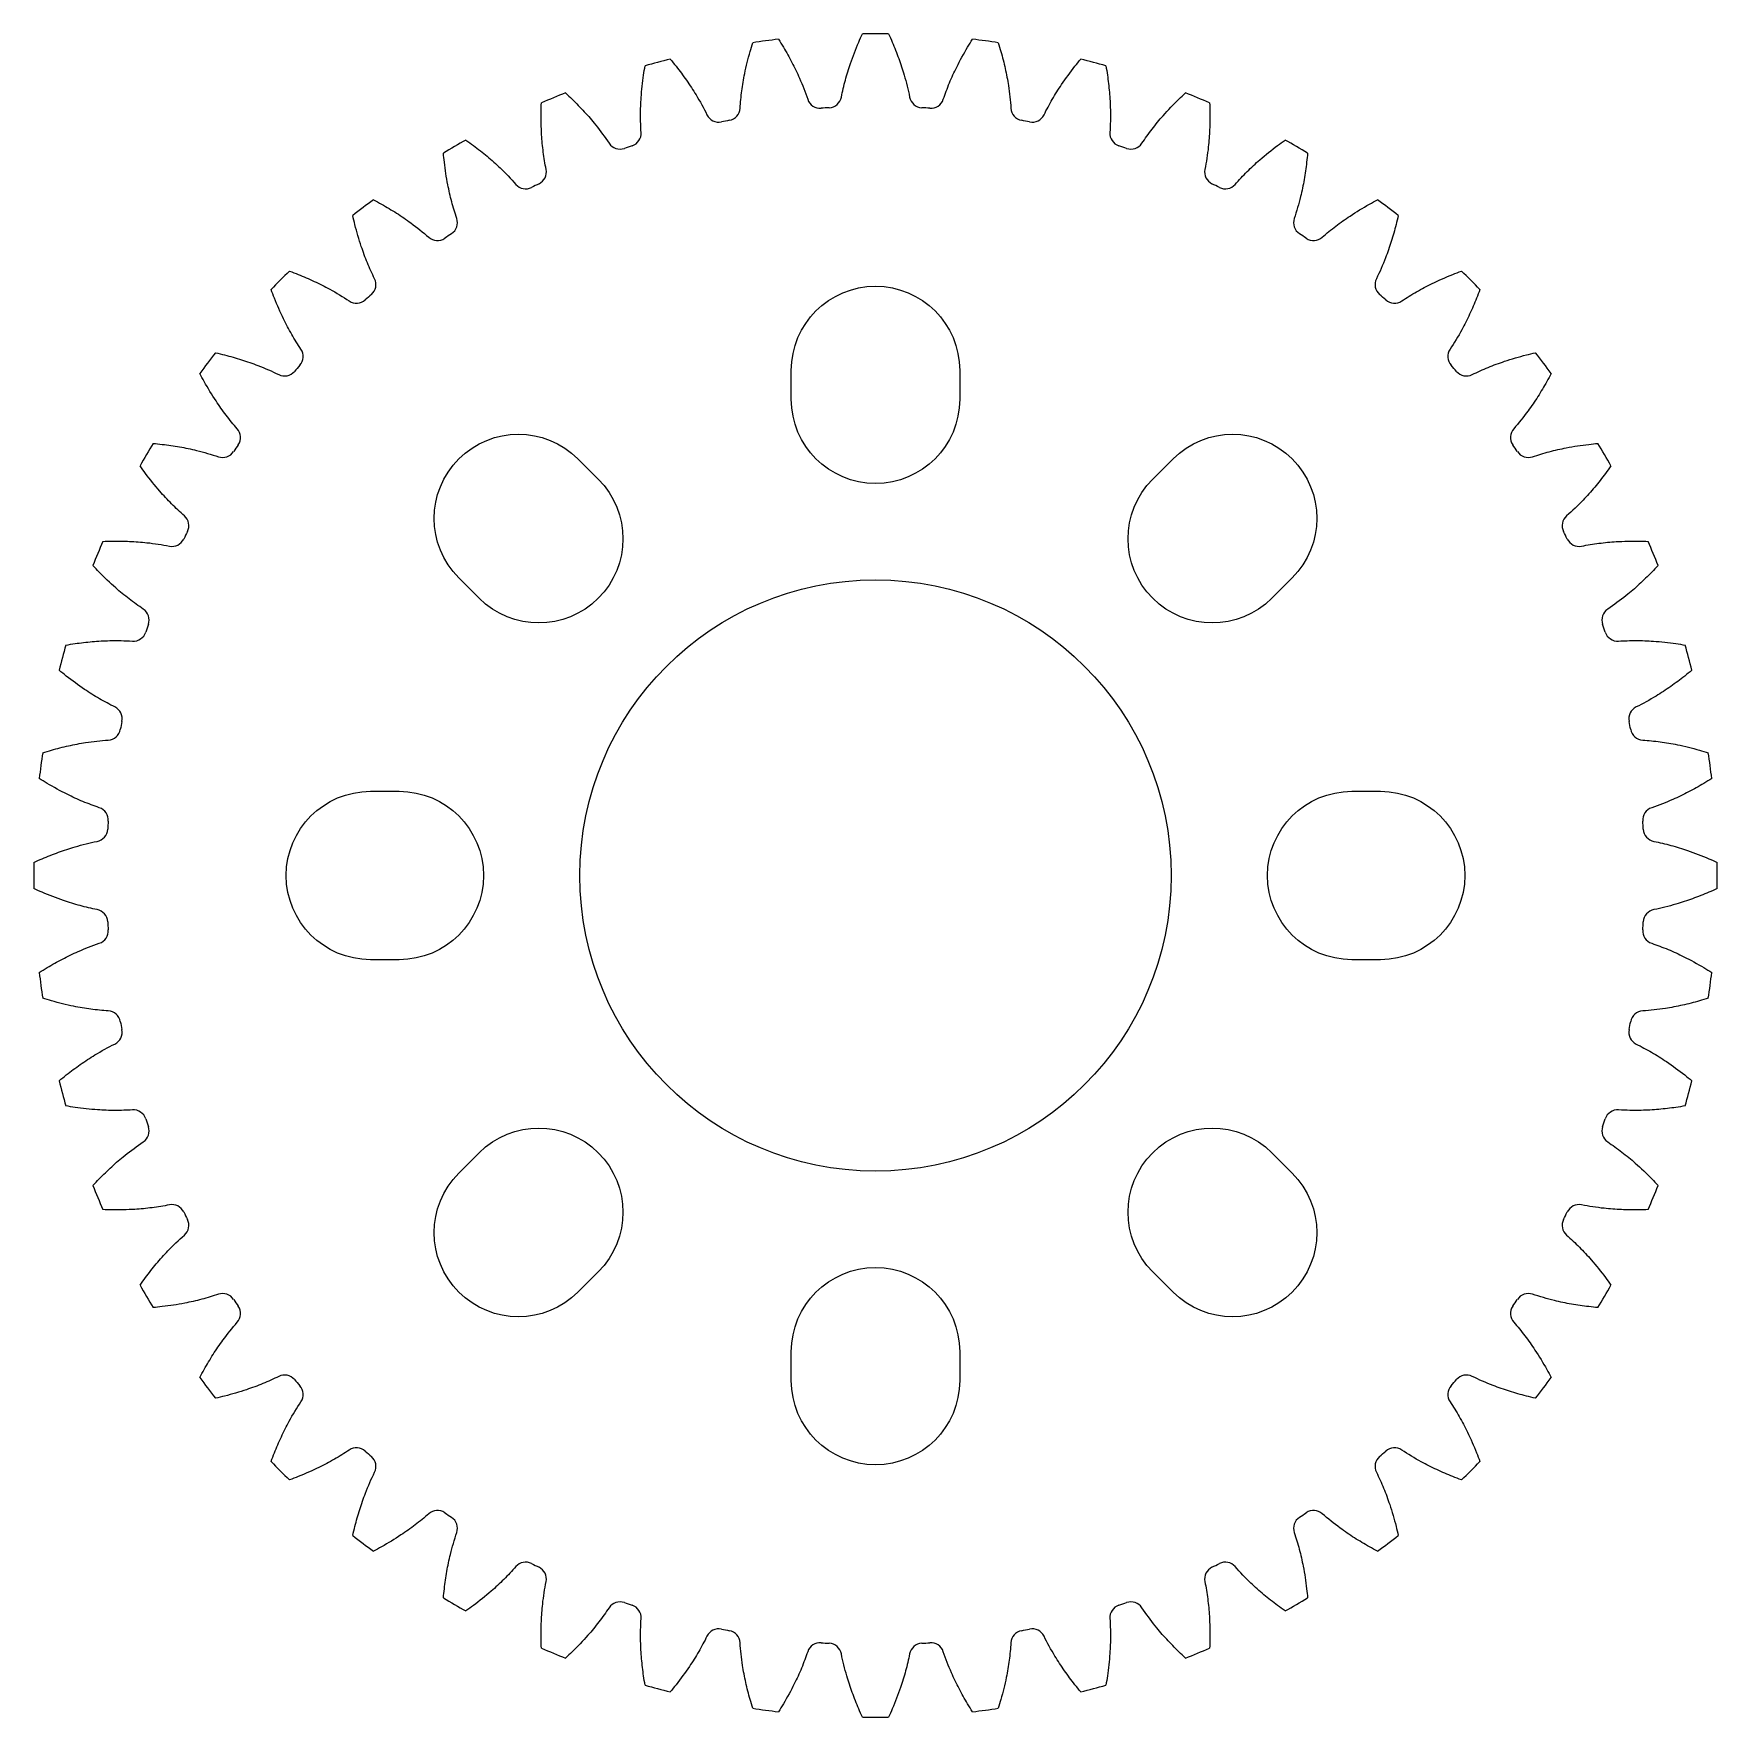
# Model space of a CAD drawing. Header units: millimetres. Extents: x -20 to 20, y -20 to 20.
import ezdxf

# ---------------------------------------------------------------- set-up
doc = ezdxf.new("R2010")
doc.units = ezdxf.units.MM
doc.layers.get('0').update_dxf_attribs({"linetype": 'CONTINUOUS'})

msp = doc.modelspace()

# ---------------------------------------------------------------- linework, layer by layer
for points in [[(-2, 11.314), (-2, 12, -1), (2, 12), (2, 11.314, -1)], [(-2, 11.314), (-2, 12, -1), (2, 12), (2, 11.314, -1)], [(-9.414, 6.586), (-9.899, 7.071, -1), (-7.071, 9.899), (-6.586, 9.414, -1)], [(-9.414, 6.586), (-9.899, 7.071, -1), (-7.071, 9.899), (-6.586, 9.414, -1)], [(6.586, 9.414), (7.071, 9.899, -1), (9.899, 7.071), (9.414, 6.586, -1)], [(6.586, 9.414), (7.071, 9.899, -1), (9.899, 7.071), (9.414, 6.586, -1)], [(-11.314, -2), (-12, -2, -1), (-12, 2), (-11.314, 2, -1)], [(-11.314, -2), (-12, -2, -1), (-12, 2), (-11.314, 2, -1)], [(11.314, 2), (12, 2, -1), (12, -2), (11.314, -2, -1)], [(11.314, 2), (12, 2, -1), (12, -2), (11.314, -2, -1)], [(-6.586, -9.414), (-7.071, -9.899, -1), (-9.899, -7.071), (-9.414, -6.586, -1)], [(-6.586, -9.414), (-7.071, -9.899, -1), (-9.899, -7.071), (-9.414, -6.586, -1)], [(9.414, -6.586), (9.899, -7.071, -1), (7.071, -9.899), (6.586, -9.414, -1)], [(9.414, -6.586), (9.899, -7.071, -1), (7.071, -9.899), (6.586, -9.414, -1)], [(2, -11.314), (2, -12, -1), (-2, -12), (-2, -11.314, -1)], [(2, -11.314), (2, -12, -1), (-2, -12), (-2, -11.314, -1)]]:
    msp.add_lwpolyline(points, format="xyb", close=True)
msp.add_circle((0, 0), 7.025)
msp.add_circle((0, 0), 7.025)
for centre, radius, start, end in [((0, 0), 20, 96.6143, 98.3857), ((0, 0), 20, 96.6143, 98.3857), ((0, 0), 20, 89.1143, 90.8857), ((0, 0), 20, 89.1143, 90.8857), ((0, 0), 20, 81.6143, 83.3857), ((0, 0), 20, 81.6143, 83.3857), ((0, 0), 20, 104.1143, 105.8857), ((0, 0), 20, 104.1143, 105.8857), ((0, 0), 20, 74.1143, 75.8857), ((0, 0), 20, 74.1143, 75.8857), ((0, 0), 20, 111.6143, 113.3857), ((0, 0), 20, 111.6143, 113.3857), ((-1.315, 18.54), 0.312, 198.5592, 274.0576), ((-1.315, 18.54), 0.312, 198.5592, 274.0576), ((-1.116, 18.553), 0.312, 273.4424, 348.9408), ((-1.116, 18.553), 0.312, 273.4424, 348.9408), ((1.116, 18.553), 0.312, 191.0592, 266.5576), ((1.116, 18.553), 0.312, 191.0592, 266.5576), ((1.315, 18.54), 0.312, 265.9424, 341.4408), ((1.315, 18.54), 0.312, 265.9424, 341.4408), ((0, 0), 20, 66.6143, 68.3857), ((0, 0), 20, 66.6143, 68.3857), ((-3.724, 18.21), 0.312, 206.0592, 281.5576), ((-3.724, 18.21), 0.312, 206.0592, 281.5576), ((-3.528, 18.248), 0.312, 280.9424, 356.4408), ((-3.528, 18.248), 0.312, 280.9424, 356.4408), ((0, 0), 18.274, 93.4424, 94.0576), ((0, 0), 18.274, 93.4424, 94.0576), ((0, 0), 18.274, 85.9424, 86.5576), ((0, 0), 18.274, 85.9424, 86.5576), ((3.528, 18.248), 0.312, 183.5592, 259.0576), ((3.528, 18.248), 0.312, 183.5592, 259.0576), ((3.724, 18.21), 0.312, 258.4424, 333.9408), ((3.724, 18.21), 0.312, 258.4424, 333.9408), ((-5.88, 17.632), 0.312, -71.5576, 3.9408), ((-5.88, 17.632), 0.312, -71.5576, 3.9408), ((0, 0), 18.274, 100.9424, 101.5576), ((0, 0), 18.274, 100.9424, 101.5576), ((0, 0), 18.274, 78.4424, 79.0576), ((0, 0), 18.274, 78.4424, 79.0576), ((5.88, 17.632), 0.312, 176.0592, 251.5576), ((5.88, 17.632), 0.312, 176.0592, 251.5576), ((0, 0), 20, 119.1143, 120.8857), ((0, 0), 20, 119.1143, 120.8857), ((-6.069, 17.568), 0.312, 213.5592, 289.0576), ((-6.069, 17.568), 0.312, 213.5592, 289.0576), ((0, 0), 18.274, 108.4424, 109.0576), ((0, 0), 18.274, 108.4424, 109.0576), ((0, 0), 18.274, 70.9424, 71.5576), ((0, 0), 18.274, 70.9424, 71.5576), ((6.069, 17.568), 0.312, 250.9424, 326.4408), ((6.069, 17.568), 0.312, 250.9424, 326.4408), ((0, 0), 20, 59.1143, 60.8857), ((0, 0), 20, 59.1143, 60.8857), ((-8.31, 16.625), 0.312, 221.0592, 296.5576), ((-8.31, 16.625), 0.312, 221.0592, 296.5576), ((0, 0), 18.274, 115.9424, 116.5576), ((0, 0), 18.274, 115.9424, 116.5576), ((-8.131, 16.714), 0.312, -64.0576, 11.4408), ((-8.131, 16.714), 0.312, -64.0576, 11.4408), ((8.131, 16.714), 0.312, 168.5592, 244.0576), ((8.131, 16.714), 0.312, 168.5592, 244.0576), ((0, 0), 18.274, 63.4424, 64.0576), ((0, 0), 18.274, 63.4424, 64.0576), ((8.31, 16.625), 0.312, 243.4424, 318.9408), ((8.31, 16.625), 0.312, 243.4424, 318.9408), ((0, 0), 20, 126.6143, 128.3857), ((0, 0), 20, 126.6143, 128.3857), ((0, 0), 20, 51.6143, 53.3857), ((0, 0), 20, 51.6143, 53.3857), ((-10.243, 15.509), 0.312, -56.5576, 18.9408), ((-10.243, 15.509), 0.312, -56.5576, 18.9408), ((10.243, 15.509), 0.312, 161.0592, 236.5576), ((10.243, 15.509), 0.312, 161.0592, 236.5576), ((0, 0), 18.274, 123.4424, 124.0576), ((0, 0), 18.274, 123.4424, 124.0576), ((0, 0), 18.274, 55.9424, 56.5576), ((0, 0), 18.274, 55.9424, 56.5576), ((-10.409, 15.398), 0.312, 228.5592, 304.0576), ((-10.409, 15.398), 0.312, 228.5592, 304.0576), ((10.409, 15.398), 0.312, 235.9424, 311.4408), ((10.409, 15.398), 0.312, 235.9424, 311.4408), ((0, 0), 20, 134.1143, 135.8857), ((0, 0), 20, 134.1143, 135.8857), ((-12.18, 14.04), 0.312, -49.0576, 26.4408), ((-12.18, 14.04), 0.312, -49.0576, 26.4408), ((12.18, 14.04), 0.312, 153.5592, 229.0576), ((12.18, 14.04), 0.312, 153.5592, 229.0576), ((0, 0), 20, 44.1143, 45.8857), ((0, 0), 20, 44.1143, 45.8857), ((-12.33, 13.908), 0.312, 236.0592, 311.5576), ((-12.33, 13.908), 0.312, 236.0592, 311.5576), ((0, 0), 18.274, 130.9424, 131.5576), ((0, 0), 18.274, 130.9424, 131.5576), ((0, 0), 18.274, 48.4424, 49.0576), ((0, 0), 18.274, 48.4424, 49.0576), ((12.33, 13.908), 0.312, 228.4424, 303.9408), ((12.33, 13.908), 0.312, 228.4424, 303.9408), ((0, 0), 20, 141.6143, 143.3857), ((0, 0), 20, 141.6143, 143.3857), ((-13.908, 12.33), 0.312, -41.5576, 33.9408), ((-13.908, 12.33), 0.312, -41.5576, 33.9408), ((13.908, 12.33), 0.312, 146.0592, 221.5576), ((13.908, 12.33), 0.312, 146.0592, 221.5576), ((0, 0), 20, 36.6143, 38.3857), ((0, 0), 20, 36.6143, 38.3857), ((0, 0), 18.274, 138.4424, 139.0576), ((0, 0), 18.274, 138.4424, 139.0576), ((0, 0), 18.274, 40.9424, 41.5576), ((0, 0), 18.274, 40.9424, 41.5576), ((-14.04, 12.18), 0.312, 243.5592, 319.0576), ((-14.04, 12.18), 0.312, 243.5592, 319.0576), ((14.04, 12.18), 0.312, 220.9424, 296.4408), ((14.04, 12.18), 0.312, 220.9424, 296.4408), ((-15.398, 10.409), 0.312, -34.0576, 41.4408), ((-15.398, 10.409), 0.312, -34.0576, 41.4408), ((15.398, 10.409), 0.312, 138.5592, 214.0576), ((15.398, 10.409), 0.312, 138.5592, 214.0576), ((0, 0), 20, 149.1143, 150.8857), ((0, 0), 20, 149.1143, 150.8857), ((-15.509, 10.243), 0.312, 251.0592, 326.5576), ((-15.509, 10.243), 0.312, 251.0592, 326.5576), ((0, 0), 18.274, 145.9424, 146.5576), ((0, 0), 18.274, 145.9424, 146.5576), ((0, 0), 18.274, 33.4424, 34.0576), ((0, 0), 18.274, 33.4424, 34.0576), ((15.509, 10.243), 0.312, 213.4424, 288.9408), ((15.509, 10.243), 0.312, 213.4424, 288.9408), ((0, 0), 20, 29.1143, 30.8857), ((0, 0), 20, 29.1143, 30.8857), ((-16.625, 8.31), 0.312, -26.5576, 48.9408), ((-16.625, 8.31), 0.312, -26.5576, 48.9408), ((16.625, 8.31), 0.312, 131.0592, 206.5576), ((16.625, 8.31), 0.312, 131.0592, 206.5576), ((0, 0), 18.274, 153.4424, 154.0576), ((0, 0), 18.274, 153.4424, 154.0576), ((0, 0), 18.274, 25.9424, 26.5576), ((0, 0), 18.274, 25.9424, 26.5576), ((0, 0), 20, 156.6143, 158.3857), ((0, 0), 20, 156.6143, 158.3857), ((-16.714, 8.131), 0.312, 258.5592, 334.0576), ((-16.714, 8.131), 0.312, 258.5592, 334.0576), ((16.714, 8.131), 0.312, 205.9424, 281.4408), ((16.714, 8.131), 0.312, 205.9424, 281.4408), ((0, 0), 20, 21.6143, 23.3857), ((0, 0), 20, 21.6143, 23.3857), ((-17.568, 6.069), 0.312, -19.0576, 56.4408), ((-17.568, 6.069), 0.312, -19.0576, 56.4408), ((17.568, 6.069), 0.312, 123.5592, 199.0576), ((17.568, 6.069), 0.312, 123.5592, 199.0576), ((-17.632, 5.88), 0.312, 266.0592, 341.5576), ((-17.632, 5.88), 0.312, 266.0592, 341.5576), ((0, 0), 18.274, 160.9424, 161.5576), ((0, 0), 18.274, 160.9424, 161.5576), ((0, 0), 18.274, 18.4424, 19.0576), ((0, 0), 18.274, 18.4424, 19.0576), ((17.632, 5.88), 0.312, 198.4424, 273.9408), ((17.632, 5.88), 0.312, 198.4424, 273.9408), ((0, 0), 20, 164.1143, 165.8857), ((0, 0), 20, 164.1143, 165.8857), ((0, 0), 20, 14.1143, 15.8857), ((0, 0), 20, 14.1143, 15.8857), ((-18.21, 3.724), 0.312, -11.5576, 63.9408), ((-18.21, 3.724), 0.312, -11.5576, 63.9408), ((18.21, 3.724), 0.312, 116.0592, 191.5576), ((18.21, 3.724), 0.312, 116.0592, 191.5576), ((0, 0), 18.274, 168.4424, 169.0576), ((0, 0), 18.274, 168.4424, 169.0576), ((0, 0), 18.274, 10.9424, 11.5576), ((0, 0), 18.274, 10.9424, 11.5576), ((-18.248, 3.528), 0.312, 273.5592, 349.0576), ((-18.248, 3.528), 0.312, 273.5592, 349.0576), ((18.248, 3.528), 0.312, 190.9424, 266.4408), ((18.248, 3.528), 0.312, 190.9424, 266.4408), ((0, 0), 20, 171.6143, 173.3857), ((0, 0), 20, 171.6143, 173.3857), ((0, 0), 20, 6.6143, 8.3857), ((0, 0), 20, 6.6143, 8.3857), ((-18.54, 1.315), 0.312, -4.0576, 71.4408), ((-18.54, 1.315), 0.312, -4.0576, 71.4408), ((18.54, 1.315), 0.312, 108.5592, 184.0576), ((18.54, 1.315), 0.312, 108.5592, 184.0576), ((0, 0), 18.274, 175.9424, 176.5576), ((0, 0), 18.274, 175.9424, 176.5576), ((0, 0), 18.274, 3.4424, 4.0576), ((0, 0), 18.274, 3.4424, 4.0576), ((-18.553, 1.116), 0.312, 281.0592, 356.5576), ((-18.553, 1.116), 0.312, 281.0592, 356.5576), ((18.553, 1.116), 0.312, 183.4424, 258.9408), ((18.553, 1.116), 0.312, 183.4424, 258.9408), ((0, 0), 20, 179.1143, 180.8857), ((0, 0), 20, 179.1143, 180.8857), ((0, 0), 20, -0.8857, 0.8857), ((0, 0), 20, -0.8857, 0.8857), ((-18.553, -1.116), 0.312, 3.4424, 78.9408), ((-18.553, -1.116), 0.312, 3.4424, 78.9408), ((0, 0), 18.274, 183.4424, 184.0576), ((0, 0), 18.274, 183.4424, 184.0576), ((0, 0), 18.274, 355.9424, 356.5576), ((0, 0), 18.274, 355.9424, 356.5576), ((18.553, -1.116), 0.312, 101.0592, 176.5576), ((18.553, -1.116), 0.312, 101.0592, 176.5576), ((-18.54, -1.315), 0.312, -71.4408, 4.0576), ((-18.54, -1.315), 0.312, -71.4408, 4.0576), ((18.54, -1.315), 0.312, 175.9424, 251.4408), ((18.54, -1.315), 0.312, 175.9424, 251.4408), ((0, 0), 20, 186.6143, 188.3857), ((0, 0), 20, 186.6143, 188.3857), ((0, 0), 20, 351.6143, 353.3857), ((0, 0), 20, 351.6143, 353.3857), ((-18.248, -3.528), 0.312, 10.9424, 86.4408), ((-18.248, -3.528), 0.312, 10.9424, 86.4408), ((0, 0), 18.274, 190.9424, 191.5576), ((0, 0), 18.274, 190.9424, 191.5576), ((0, 0), 18.274, 348.4424, 349.0576), ((0, 0), 18.274, 348.4424, 349.0576), ((18.248, -3.528), 0.312, 93.5592, 169.0576), ((18.248, -3.528), 0.312, 93.5592, 169.0576), ((-18.21, -3.724), 0.312, -63.9408, 11.5576), ((-18.21, -3.724), 0.312, -63.9408, 11.5576), ((18.21, -3.724), 0.312, 168.4424, 243.9408), ((18.21, -3.724), 0.312, 168.4424, 243.9408), ((0, 0), 20, 194.1143, 195.8857), ((0, 0), 20, 194.1143, 195.8857), ((0, 0), 20, 344.1143, 345.8857), ((0, 0), 20, 344.1143, 345.8857), ((-17.632, -5.88), 0.312, 18.4424, 93.9408), ((-17.632, -5.88), 0.312, 18.4424, 93.9408), ((17.632, -5.88), 0.312, 86.0592, 161.5576), ((17.632, -5.88), 0.312, 86.0592, 161.5576), ((-17.568, -6.069), 0.312, -56.4408, 19.0576), ((-17.568, -6.069), 0.312, -56.4408, 19.0576), ((0, 0), 18.274, 198.4424, 199.0576), ((0, 0), 18.274, 198.4424, 199.0576), ((17.568, -6.069), 0.312, 160.9424, 236.4408), ((17.568, -6.069), 0.312, 160.9424, 236.4408), ((0, 0), 18.274, 340.9424, 341.5576), ((0, 0), 18.274, 340.9424, 341.5576), ((0, 0), 20, 201.6143, 203.3857), ((0, 0), 20, 201.6143, 203.3857), ((0, 0), 20, 336.6143, 338.3857), ((0, 0), 20, 336.6143, 338.3857), ((-16.714, -8.131), 0.312, 25.9424, 101.4408), ((-16.714, -8.131), 0.312, 25.9424, 101.4408), ((0, 0), 18.274, 205.9424, 206.5576), ((0, 0), 18.274, 205.9424, 206.5576), ((0, 0), 18.274, 333.4424, 334.0576), ((0, 0), 18.274, 333.4424, 334.0576), ((16.714, -8.131), 0.312, 78.5592, 154.0576), ((16.714, -8.131), 0.312, 78.5592, 154.0576), ((-16.625, -8.31), 0.312, -48.9408, 26.5576), ((-16.625, -8.31), 0.312, -48.9408, 26.5576), ((16.625, -8.31), 0.312, 153.4424, 228.9408), ((16.625, -8.31), 0.312, 153.4424, 228.9408), ((0, 0), 20, 209.1143, 210.8857), ((0, 0), 20, 209.1143, 210.8857), ((-15.509, -10.243), 0.312, 33.4424, 108.9408), ((-15.509, -10.243), 0.312, 33.4424, 108.9408), ((15.509, -10.243), 0.312, 71.0592, 146.5576), ((15.509, -10.243), 0.312, 71.0592, 146.5576), ((0, 0), 20, 329.1143, 330.8857), ((0, 0), 20, 329.1143, 330.8857), ((0, 0), 18.274, 213.4424, 214.0576), ((0, 0), 18.274, 213.4424, 214.0576), ((-15.398, -10.409), 0.312, -41.4408, 34.0576), ((-15.398, -10.409), 0.312, -41.4408, 34.0576), ((15.398, -10.409), 0.312, 145.9424, 221.4408), ((15.398, -10.409), 0.312, 145.9424, 221.4408), ((0, 0), 18.274, 325.9424, 326.5576), ((0, 0), 18.274, 325.9424, 326.5576), ((0, 0), 20, 216.6143, 218.3857), ((0, 0), 20, 216.6143, 218.3857), ((-14.04, -12.18), 0.312, 40.9424, 116.4408), ((-14.04, -12.18), 0.312, 40.9424, 116.4408), ((0, 0), 18.274, 220.9424, 221.5576), ((0, 0), 18.274, 220.9424, 221.5576), ((0, 0), 18.274, 318.4424, 319.0576), ((0, 0), 18.274, 318.4424, 319.0576), ((14.04, -12.18), 0.312, 63.5592, 139.0576), ((14.04, -12.18), 0.312, 63.5592, 139.0576), ((0, 0), 20, 321.6143, 323.3857), ((0, 0), 20, 321.6143, 323.3857), ((-13.908, -12.33), 0.312, -33.9408, 41.5576), ((-13.908, -12.33), 0.312, -33.9408, 41.5576), ((13.908, -12.33), 0.312, 138.4424, 213.9408), ((13.908, -12.33), 0.312, 138.4424, 213.9408), ((-12.33, -13.908), 0.312, 48.4424, 123.9408), ((-12.33, -13.908), 0.312, 48.4424, 123.9408), ((12.33, -13.908), 0.312, 56.0592, 131.5576), ((12.33, -13.908), 0.312, 56.0592, 131.5576), ((0, 0), 20, 224.1143, 225.8857), ((0, 0), 20, 224.1143, 225.8857), ((0, 0), 18.274, 228.4424, 229.0576), ((0, 0), 18.274, 228.4424, 229.0576), ((-12.18, -14.04), 0.312, -26.4408, 49.0576), ((-12.18, -14.04), 0.312, -26.4408, 49.0576), ((12.18, -14.04), 0.312, 130.9424, 206.4408), ((12.18, -14.04), 0.312, 130.9424, 206.4408), ((0, 0), 18.274, 310.9424, 311.5576), ((0, 0), 18.274, 310.9424, 311.5576), ((0, 0), 20, 314.1143, 315.8857), ((0, 0), 20, 314.1143, 315.8857), ((-10.409, -15.398), 0.312, 55.9424, 131.4408), ((-10.409, -15.398), 0.312, 55.9424, 131.4408), ((0, 0), 18.274, 235.9424, 236.5576), ((0, 0), 18.274, 235.9424, 236.5576), ((0, 0), 18.274, 303.4424, 304.0576), ((0, 0), 18.274, 303.4424, 304.0576), ((10.409, -15.398), 0.312, 48.5592, 124.0576), ((10.409, -15.398), 0.312, 48.5592, 124.0576), ((-10.243, -15.509), 0.312, -18.9408, 56.5576), ((-10.243, -15.509), 0.312, -18.9408, 56.5576), ((10.243, -15.509), 0.312, 123.4424, 198.9408), ((10.243, -15.509), 0.312, 123.4424, 198.9408), ((0, 0), 20, 231.6143, 233.3857), ((0, 0), 20, 231.6143, 233.3857), ((0, 0), 20, 306.6143, 308.3857), ((0, 0), 20, 306.6143, 308.3857), ((-8.31, -16.625), 0.312, 63.4424, 138.9408), ((-8.31, -16.625), 0.312, 63.4424, 138.9408), ((0, 0), 18.274, 243.4424, 244.0576), ((0, 0), 18.274, 243.4424, 244.0576), ((0, 0), 18.274, 295.9424, 296.5576), ((0, 0), 18.274, 295.9424, 296.5576), ((8.31, -16.625), 0.312, 41.0592, 116.5576), ((8.31, -16.625), 0.312, 41.0592, 116.5576), ((-8.131, -16.714), 0.312, -11.4408, 64.0576), ((-8.131, -16.714), 0.312, -11.4408, 64.0576), ((8.131, -16.714), 0.312, 115.9424, 191.4408), ((8.131, -16.714), 0.312, 115.9424, 191.4408), ((0, 0), 20, 239.1143, 240.8857), ((0, 0), 20, 239.1143, 240.8857), ((0, 0), 20, 299.1143, 300.8857), ((0, 0), 20, 299.1143, 300.8857), ((-6.069, -17.568), 0.312, 70.9424, 146.4408), ((-6.069, -17.568), 0.312, 70.9424, 146.4408), ((0, 0), 18.274, 250.9424, 251.5576), ((0, 0), 18.274, 250.9424, 251.5576), ((-5.88, -17.632), 0.312, -3.9408, 71.5576), ((-5.88, -17.632), 0.312, -3.9408, 71.5576), ((5.88, -17.632), 0.312, 108.4424, 183.9408), ((5.88, -17.632), 0.312, 108.4424, 183.9408), ((0, 0), 18.274, 288.4424, 289.0576), ((0, 0), 18.274, 288.4424, 289.0576), ((6.069, -17.568), 0.312, 33.5592, 109.0576), ((6.069, -17.568), 0.312, 33.5592, 109.0576), ((-3.724, -18.21), 0.312, 78.4424, 153.9408), ((-3.724, -18.21), 0.312, 78.4424, 153.9408), ((0, 0), 18.274, 258.4424, 259.0576), ((0, 0), 18.274, 258.4424, 259.0576), ((-3.528, -18.248), 0.312, 3.5592, 79.0576), ((-3.528, -18.248), 0.312, 3.5592, 79.0576), ((3.528, -18.248), 0.312, 100.9424, 176.4408), ((3.528, -18.248), 0.312, 100.9424, 176.4408), ((0, 0), 18.274, 280.9424, 281.5576), ((0, 0), 18.274, 280.9424, 281.5576), ((3.724, -18.21), 0.312, 26.0592, 101.5576), ((3.724, -18.21), 0.312, 26.0592, 101.5576), ((0, 0), 20, 246.6143, 248.3857), ((0, 0), 20, 246.6143, 248.3857), ((-1.315, -18.54), 0.312, 85.9424, 161.4408), ((-1.315, -18.54), 0.312, 85.9424, 161.4408), ((0, 0), 18.274, 265.9424, 266.5576), ((0, 0), 18.274, 265.9424, 266.5576), ((-1.116, -18.553), 0.312, 11.0592, 86.5576), ((-1.116, -18.553), 0.312, 11.0592, 86.5576), ((1.116, -18.553), 0.312, 93.4424, 168.9408), ((1.116, -18.553), 0.312, 93.4424, 168.9408), ((0, 0), 18.274, 273.4424, 274.0576), ((0, 0), 18.274, 273.4424, 274.0576), ((1.315, -18.54), 0.312, 18.5592, 94.0576), ((1.315, -18.54), 0.312, 18.5592, 94.0576), ((0, 0), 20, 291.6143, 293.3857), ((0, 0), 20, 291.6143, 293.3857), ((0, 0), 20, 254.1143, 255.8857), ((0, 0), 20, 254.1143, 255.8857), ((0, 0), 20, 284.1143, 285.8857), ((0, 0), 20, 284.1143, 285.8857), ((0, 0), 20, 261.6143, 263.3857), ((0, 0), 20, 261.6143, 263.3857), ((0, 0), 20, 269.1143, 270.8857), ((0, 0), 20, 269.1143, 270.8857), ((0, 0), 20, 276.6143, 278.3857), ((0, 0), 20, 276.6143, 278.3857)]:
    msp.add_arc(centre, radius, start, end)
for points, knots in [([(-3.217, 18.229), (-3.208, 18.367), (-3.194, 18.505), (-3.176, 18.642), (-3.157, 18.779), (-3.134, 18.915), (-3.107, 19.051), (-3.071, 19.227), (-3.028, 19.402), (-2.979, 19.575), (-2.959, 19.645), (-2.938, 19.716), (-2.917, 19.786)], [0, 0, 0, 0, 0.000414753, 0.000414753, 0.000414753, 0.000829462, 0.000829462, 0.000829462, 0.001368744, 0.001368744, 0.001368744, 0.001589306, 0.001589306, 0.001589306, 0.001589306]), ([(-3.217, 18.229), (-3.208, 18.367), (-3.194, 18.505), (-3.176, 18.642), (-3.157, 18.779), (-3.134, 18.915), (-3.107, 19.051), (-3.071, 19.227), (-3.028, 19.402), (-2.979, 19.575), (-2.959, 19.645), (-2.938, 19.716), (-2.917, 19.786)], [0, 0, 0, 0, 0.000414753, 0.000414753, 0.000414753, 0.000829462, 0.000829462, 0.000829462, 0.001368744, 0.001368744, 0.001368744, 0.001589306, 0.001589306, 0.001589306, 0.001589306]), ([(-2.304, 19.867), (-2.265, 19.805), (-2.226, 19.742), (-2.189, 19.679), (-2.118, 19.56), (-2.05, 19.439), (-1.986, 19.317), (-1.922, 19.194), (-1.862, 19.07), (-1.806, 18.943), (-1.734, 18.779), (-1.668, 18.611), (-1.611, 18.441)], [-0.000220571, -0.000220571, -0.000220571, -0.000220571, 0, 0, 0, 0.000414614, 0.000414614, 0.000414614, 0.000829358, 0.000829358, 0.000829358, 0.001368935, 0.001368935, 0.001368935, 0.001368935]), ([(-2.304, 19.867), (-2.265, 19.805), (-2.226, 19.742), (-2.189, 19.679), (-2.118, 19.56), (-2.05, 19.439), (-1.986, 19.317), (-1.922, 19.194), (-1.862, 19.07), (-1.806, 18.943), (-1.734, 18.779), (-1.668, 18.611), (-1.611, 18.441)], [-0.000220571, -0.000220571, -0.000220571, -0.000220571, 0, 0, 0, 0.000414614, 0.000414614, 0.000414614, 0.000829358, 0.000829358, 0.000829358, 0.001368935, 0.001368935, 0.001368935, 0.001368935]), ([(-0.81, 18.493), (-0.783, 18.629), (-0.751, 18.763), (-0.715, 18.897), (-0.679, 19.03), (-0.639, 19.163), (-0.594, 19.293), (-0.535, 19.463), (-0.47, 19.631), (-0.399, 19.796), (-0.37, 19.864), (-0.34, 19.931), (-0.309, 19.998)], [0, 0, 0, 0, 0.000414753, 0.000414753, 0.000414753, 0.000829462, 0.000829462, 0.000829462, 0.001368744, 0.001368744, 0.001368744, 0.001589306, 0.001589306, 0.001589306, 0.001589306]), ([(-0.81, 18.493), (-0.783, 18.629), (-0.751, 18.763), (-0.715, 18.897), (-0.679, 19.03), (-0.639, 19.163), (-0.594, 19.293), (-0.535, 19.463), (-0.47, 19.631), (-0.399, 19.796), (-0.37, 19.864), (-0.34, 19.931), (-0.309, 19.998)], [0, 0, 0, 0, 0.000414753, 0.000414753, 0.000414753, 0.000829462, 0.000829462, 0.000829462, 0.001368744, 0.001368744, 0.001368744, 0.001589306, 0.001589306, 0.001589306, 0.001589306]), ([(0.309, 19.998), (0.34, 19.931), (0.37, 19.864), (0.399, 19.796), (0.453, 19.669), (0.505, 19.541), (0.552, 19.411), (0.6, 19.281), (0.643, 19.15), (0.682, 19.017), (0.732, 18.844), (0.775, 18.669), (0.81, 18.493)], [-0.000220571, -0.000220571, -0.000220571, -0.000220571, 0, 0, 0, 0.000414614, 0.000414614, 0.000414614, 0.000829358, 0.000829358, 0.000829358, 0.001368935, 0.001368935, 0.001368935, 0.001368935]), ([(0.309, 19.998), (0.34, 19.931), (0.37, 19.864), (0.399, 19.796), (0.453, 19.669), (0.505, 19.541), (0.552, 19.411), (0.6, 19.281), (0.643, 19.15), (0.682, 19.017), (0.732, 18.844), (0.775, 18.669), (0.81, 18.493)], [-0.000220571, -0.000220571, -0.000220571, -0.000220571, 0, 0, 0, 0.000414614, 0.000414614, 0.000414614, 0.000829358, 0.000829358, 0.000829358, 0.001368935, 0.001368935, 0.001368935, 0.001368935]), ([(1.611, 18.441), (1.655, 18.572), (1.704, 18.701), (1.757, 18.829), (1.811, 18.956), (1.868, 19.082), (1.93, 19.206), (2.01, 19.367), (2.097, 19.524), (2.189, 19.679), (2.226, 19.742), (2.265, 19.805), (2.304, 19.867)], [0, 0, 0, 0, 0.000414753, 0.000414753, 0.000414753, 0.000829462, 0.000829462, 0.000829462, 0.001368744, 0.001368744, 0.001368744, 0.001589306, 0.001589306, 0.001589306, 0.001589306]), ([(1.611, 18.441), (1.655, 18.572), (1.704, 18.701), (1.757, 18.829), (1.811, 18.956), (1.868, 19.082), (1.93, 19.206), (2.01, 19.367), (2.097, 19.524), (2.189, 19.679), (2.226, 19.742), (2.265, 19.805), (2.304, 19.867)], [0, 0, 0, 0, 0.000414753, 0.000414753, 0.000414753, 0.000829462, 0.000829462, 0.000829462, 0.001368744, 0.001368744, 0.001368744, 0.001589306, 0.001589306, 0.001589306, 0.001589306]), ([(2.917, 19.786), (2.938, 19.716), (2.959, 19.645), (2.979, 19.575), (3.017, 19.442), (3.051, 19.308), (3.081, 19.173), (3.111, 19.038), (3.137, 18.902), (3.158, 18.765), (3.185, 18.588), (3.206, 18.409), (3.217, 18.229)], [-0.000220571, -0.000220571, -0.000220571, -0.000220571, 0, 0, 0, 0.000414614, 0.000414614, 0.000414614, 0.000829358, 0.000829358, 0.000829358, 0.001368935, 0.001368935, 0.001368935, 0.001368935]), ([(2.917, 19.786), (2.938, 19.716), (2.959, 19.645), (2.979, 19.575), (3.017, 19.442), (3.051, 19.308), (3.081, 19.173), (3.111, 19.038), (3.137, 18.902), (3.158, 18.765), (3.185, 18.588), (3.206, 18.409), (3.217, 18.229)], [-0.000220571, -0.000220571, -0.000220571, -0.000220571, 0, 0, 0, 0.000414614, 0.000414614, 0.000414614, 0.000829358, 0.000829358, 0.000829358, 0.001368935, 0.001368935, 0.001368935, 0.001368935]), ([(-5.569, 17.653), (-5.578, 17.791), (-5.582, 17.93), (-5.582, 18.068), (-5.582, 18.206), (-5.577, 18.344), (-5.567, 18.482), (-5.555, 18.662), (-5.534, 18.84), (-5.509, 19.018), (-5.498, 19.091), (-5.487, 19.164), (-5.474, 19.236)], [0, 0, 0, 0, 0.000414753, 0.000414753, 0.000414753, 0.000829462, 0.000829462, 0.000829462, 0.001368744, 0.001368744, 0.001368744, 0.00158931, 0.00158931, 0.00158931, 0.00158931]), ([(-5.569, 17.653), (-5.578, 17.791), (-5.582, 17.93), (-5.582, 18.068), (-5.582, 18.206), (-5.577, 18.344), (-5.567, 18.482), (-5.555, 18.662), (-5.534, 18.84), (-5.509, 19.018), (-5.498, 19.091), (-5.487, 19.164), (-5.474, 19.236)], [0, 0, 0, 0, 0.000414753, 0.000414753, 0.000414753, 0.000829462, 0.000829462, 0.000829462, 0.001368744, 0.001368744, 0.001368744, 0.00158931, 0.00158931, 0.00158931, 0.00158931]), ([(-4.877, 19.396), (-4.83, 19.34), (-4.784, 19.282), (-4.738, 19.225), (-4.653, 19.116), (-4.57, 19.005), (-4.491, 18.892), (-4.411, 18.779), (-4.335, 18.663), (-4.264, 18.545), (-4.17, 18.392), (-4.083, 18.234), (-4.004, 18.072)], [-0.000220575, -0.000220575, -0.000220575, -0.000220575, 0, 0, 0, 0.000414614, 0.000414614, 0.000414614, 0.000829358, 0.000829358, 0.000829358, 0.001368935, 0.001368935, 0.001368935, 0.001368935]), ([(-4.877, 19.396), (-4.83, 19.34), (-4.784, 19.282), (-4.738, 19.225), (-4.653, 19.116), (-4.57, 19.005), (-4.491, 18.892), (-4.411, 18.779), (-4.335, 18.663), (-4.264, 18.545), (-4.17, 18.392), (-4.083, 18.234), (-4.004, 18.072)], [-0.000220575, -0.000220575, -0.000220575, -0.000220575, 0, 0, 0, 0.000414614, 0.000414614, 0.000414614, 0.000829358, 0.000829358, 0.000829358, 0.001368935, 0.001368935, 0.001368935, 0.001368935]), ([(4.004, 18.072), (4.065, 18.197), (4.131, 18.318), (4.2, 18.438), (4.269, 18.558), (4.343, 18.675), (4.42, 18.79), (4.52, 18.939), (4.627, 19.083), (4.738, 19.225), (4.784, 19.282), (4.83, 19.34), (4.877, 19.396)], [0, 0, 0, 0, 0.000414753, 0.000414753, 0.000414753, 0.000829462, 0.000829462, 0.000829462, 0.001368744, 0.001368744, 0.001368744, 0.00158931, 0.00158931, 0.00158931, 0.00158931]), ([(4.004, 18.072), (4.065, 18.197), (4.131, 18.318), (4.2, 18.438), (4.269, 18.558), (4.343, 18.675), (4.42, 18.79), (4.52, 18.939), (4.627, 19.083), (4.738, 19.225), (4.784, 19.282), (4.83, 19.34), (4.877, 19.396)], [0, 0, 0, 0, 0.000414753, 0.000414753, 0.000414753, 0.000829462, 0.000829462, 0.000829462, 0.001368744, 0.001368744, 0.001368744, 0.00158931, 0.00158931, 0.00158931, 0.00158931]), ([(5.474, 19.236), (5.487, 19.164), (5.498, 19.091), (5.509, 19.018), (5.528, 18.881), (5.545, 18.744), (5.557, 18.607), (5.569, 18.469), (5.577, 18.331), (5.58, 18.192), (5.584, 18.013), (5.581, 17.833), (5.569, 17.653)], [-0.000220575, -0.000220575, -0.000220575, -0.000220575, 0, 0, 0, 0.000414614, 0.000414614, 0.000414614, 0.000829358, 0.000829358, 0.000829358, 0.001368935, 0.001368935, 0.001368935, 0.001368935]), ([(5.474, 19.236), (5.487, 19.164), (5.498, 19.091), (5.509, 19.018), (5.528, 18.881), (5.545, 18.744), (5.557, 18.607), (5.569, 18.469), (5.577, 18.331), (5.58, 18.192), (5.584, 18.013), (5.581, 17.833), (5.569, 17.653)], [-0.000220575, -0.000220575, -0.000220575, -0.000220575, 0, 0, 0, 0.000414614, 0.000414614, 0.000414614, 0.000829358, 0.000829358, 0.000829358, 0.001368935, 0.001368935, 0.001368935, 0.001368935]), ([(-7.367, 18.594), (-7.313, 18.544), (-7.26, 18.493), (-7.207, 18.442), (-7.108, 18.345), (-7.012, 18.246), (-6.918, 18.145), (-6.825, 18.043), (-6.734, 17.938), (-6.648, 17.83), (-6.535, 17.69), (-6.428, 17.545), (-6.329, 17.395)], [-0.000220575, -0.000220575, -0.000220575, -0.000220575, 0, 0, 0, 0.000414614, 0.000414614, 0.000414614, 0.000829358, 0.000829358, 0.000829358, 0.001368935, 0.001368935, 0.001368935, 0.001368935]), ([(-7.367, 18.594), (-7.313, 18.544), (-7.26, 18.493), (-7.207, 18.442), (-7.108, 18.345), (-7.012, 18.246), (-6.918, 18.145), (-6.825, 18.043), (-6.734, 17.938), (-6.648, 17.83), (-6.535, 17.69), (-6.428, 17.545), (-6.329, 17.395)], [-0.000220575, -0.000220575, -0.000220575, -0.000220575, 0, 0, 0, 0.000414614, 0.000414614, 0.000414614, 0.000829358, 0.000829358, 0.000829358, 0.001368935, 0.001368935, 0.001368935, 0.001368935]), ([(6.329, 17.395), (6.405, 17.51), (6.486, 17.623), (6.571, 17.732), (6.655, 17.842), (6.743, 17.948), (6.835, 18.052), (6.954, 18.187), (7.079, 18.316), (7.207, 18.442), (7.26, 18.493), (7.313, 18.544), (7.367, 18.594)], [0, 0, 0, 0, 0.000414753, 0.000414753, 0.000414753, 0.000829462, 0.000829462, 0.000829462, 0.001368744, 0.001368744, 0.001368744, 0.00158931, 0.00158931, 0.00158931, 0.00158931]), ([(6.329, 17.395), (6.405, 17.51), (6.486, 17.623), (6.571, 17.732), (6.655, 17.842), (6.743, 17.948), (6.835, 18.052), (6.954, 18.187), (7.079, 18.316), (7.207, 18.442), (7.26, 18.493), (7.313, 18.544), (7.367, 18.594)], [0, 0, 0, 0, 0.000414753, 0.000414753, 0.000414753, 0.000829462, 0.000829462, 0.000829462, 0.001368744, 0.001368744, 0.001368744, 0.00158931, 0.00158931, 0.00158931, 0.00158931]), ([(-7.825, 16.775), (-7.853, 16.911), (-7.875, 17.048), (-7.892, 17.185), (-7.91, 17.322), (-7.923, 17.46), (-7.932, 17.598), (-7.943, 17.777), (-7.946, 17.957), (-7.944, 18.137), (-7.943, 18.21), (-7.941, 18.284), (-7.938, 18.357)], [0, 0, 0, 0, 0.000414753, 0.000414753, 0.000414753, 0.000829462, 0.000829462, 0.000829462, 0.001368744, 0.001368744, 0.001368744, 0.00158931, 0.00158931, 0.00158931, 0.00158931]), ([(-7.825, 16.775), (-7.853, 16.911), (-7.875, 17.048), (-7.892, 17.185), (-7.91, 17.322), (-7.923, 17.46), (-7.932, 17.598), (-7.943, 17.777), (-7.946, 17.957), (-7.944, 18.137), (-7.943, 18.21), (-7.941, 18.284), (-7.938, 18.357)], [0, 0, 0, 0, 0.000414753, 0.000414753, 0.000414753, 0.000829462, 0.000829462, 0.000829462, 0.001368744, 0.001368744, 0.001368744, 0.00158931, 0.00158931, 0.00158931, 0.00158931]), ([(7.938, 18.357), (7.941, 18.284), (7.943, 18.21), (7.944, 18.137), (7.946, 17.998), (7.944, 17.86), (7.938, 17.722), (7.932, 17.584), (7.922, 17.446), (7.907, 17.308), (7.888, 17.13), (7.861, 16.952), (7.825, 16.775)], [-0.000220575, -0.000220575, -0.000220575, -0.000220575, 0, 0, 0, 0.000414614, 0.000414614, 0.000414614, 0.000829358, 0.000829358, 0.000829358, 0.001368935, 0.001368935, 0.001368935, 0.001368935]), ([(7.938, 18.357), (7.941, 18.284), (7.943, 18.21), (7.944, 18.137), (7.946, 17.998), (7.944, 17.86), (7.938, 17.722), (7.932, 17.584), (7.922, 17.446), (7.907, 17.308), (7.888, 17.13), (7.861, 16.952), (7.825, 16.775)], [-0.000220575, -0.000220575, -0.000220575, -0.000220575, 0, 0, 0, 0.000414614, 0.000414614, 0.000414614, 0.000829358, 0.000829358, 0.000829358, 0.001368935, 0.001368935, 0.001368935, 0.001368935]), ([(-9.731, 17.473), (-9.671, 17.43), (-9.612, 17.387), (-9.553, 17.343), (-9.442, 17.26), (-9.333, 17.175), (-9.227, 17.086), (-9.121, 16.998), (-9.018, 16.905), (-8.918, 16.81), (-8.788, 16.686), (-8.663, 16.556), (-8.545, 16.42)], [-0.000220571, -0.000220571, -0.000220571, -0.000220571, 0, 0, 0, 0.000414614, 0.000414614, 0.000414614, 0.000829358, 0.000829358, 0.000829358, 0.001368935, 0.001368935, 0.001368935, 0.001368935]), ([(-9.731, 17.473), (-9.671, 17.43), (-9.612, 17.387), (-9.553, 17.343), (-9.442, 17.26), (-9.333, 17.175), (-9.227, 17.086), (-9.121, 16.998), (-9.018, 16.905), (-8.918, 16.81), (-8.788, 16.686), (-8.663, 16.556), (-8.545, 16.42)], [-0.000220571, -0.000220571, -0.000220571, -0.000220571, 0, 0, 0, 0.000414614, 0.000414614, 0.000414614, 0.000829358, 0.000829358, 0.000829358, 0.001368935, 0.001368935, 0.001368935, 0.001368935]), ([(8.545, 16.42), (8.636, 16.525), (8.731, 16.625), (8.829, 16.723), (8.927, 16.82), (9.028, 16.915), (9.132, 17.005), (9.268, 17.123), (9.409, 17.236), (9.553, 17.343), (9.612, 17.387), (9.671, 17.43), (9.731, 17.473)], [0, 0, 0, 0, 0.000414753, 0.000414753, 0.000414753, 0.000829462, 0.000829462, 0.000829462, 0.001368744, 0.001368744, 0.001368744, 0.001589306, 0.001589306, 0.001589306, 0.001589306]), ([(8.545, 16.42), (8.636, 16.525), (8.731, 16.625), (8.829, 16.723), (8.927, 16.82), (9.028, 16.915), (9.132, 17.005), (9.268, 17.123), (9.409, 17.236), (9.553, 17.343), (9.612, 17.387), (9.671, 17.43), (9.731, 17.473)], [0, 0, 0, 0, 0.000414753, 0.000414753, 0.000414753, 0.000829462, 0.000829462, 0.000829462, 0.001368744, 0.001368744, 0.001368744, 0.001589306, 0.001589306, 0.001589306, 0.001589306]), ([(-9.948, 15.611), (-9.993, 15.741), (-10.032, 15.874), (-10.068, 16.008), (-10.103, 16.141), (-10.134, 16.276), (-10.161, 16.412), (-10.195, 16.588), (-10.222, 16.766), (-10.243, 16.944), (-10.252, 17.018), (-10.26, 17.091), (-10.267, 17.164)], [0, 0, 0, 0, 0.000414753, 0.000414753, 0.000414753, 0.000829462, 0.000829462, 0.000829462, 0.001368744, 0.001368744, 0.001368744, 0.001589306, 0.001589306, 0.001589306, 0.001589306]), ([(-9.948, 15.611), (-9.993, 15.741), (-10.032, 15.874), (-10.068, 16.008), (-10.103, 16.141), (-10.134, 16.276), (-10.161, 16.412), (-10.195, 16.588), (-10.222, 16.766), (-10.243, 16.944), (-10.252, 17.018), (-10.26, 17.091), (-10.267, 17.164)], [0, 0, 0, 0, 0.000414753, 0.000414753, 0.000414753, 0.000829462, 0.000829462, 0.000829462, 0.001368744, 0.001368744, 0.001368744, 0.001589306, 0.001589306, 0.001589306, 0.001589306]), ([(10.267, 17.164), (10.26, 17.091), (10.252, 17.018), (10.243, 16.944), (10.227, 16.807), (10.207, 16.67), (10.184, 16.534), (10.16, 16.398), (10.131, 16.263), (10.099, 16.128), (10.056, 15.954), (10.006, 15.781), (9.948, 15.611)], [-0.000220571, -0.000220571, -0.000220571, -0.000220571, 0, 0, 0, 0.000414614, 0.000414614, 0.000414614, 0.000829358, 0.000829358, 0.000829358, 0.001368935, 0.001368935, 0.001368935, 0.001368935]), ([(10.267, 17.164), (10.26, 17.091), (10.252, 17.018), (10.243, 16.944), (10.227, 16.807), (10.207, 16.67), (10.184, 16.534), (10.16, 16.398), (10.131, 16.263), (10.099, 16.128), (10.056, 15.954), (10.006, 15.781), (9.948, 15.611)], [-0.000220571, -0.000220571, -0.000220571, -0.000220571, 0, 0, 0, 0.000414614, 0.000414614, 0.000414614, 0.000829358, 0.000829358, 0.000829358, 0.001368935, 0.001368935, 0.001368935, 0.001368935]), ([(-11.929, 16.053), (-11.863, 16.019), (-11.799, 15.984), (-11.735, 15.948), (-11.614, 15.88), (-11.495, 15.81), (-11.379, 15.736), (-11.262, 15.662), (-11.148, 15.584), (-11.036, 15.502), (-10.891, 15.396), (-10.75, 15.283), (-10.615, 15.164)], [-0.000220571, -0.000220571, -0.000220571, -0.000220571, 0, 0, 0, 0.000414614, 0.000414614, 0.000414614, 0.000829358, 0.000829358, 0.000829358, 0.001368935, 0.001368935, 0.001368935, 0.001368935]), ([(-11.929, 16.053), (-11.863, 16.019), (-11.799, 15.984), (-11.735, 15.948), (-11.614, 15.88), (-11.495, 15.81), (-11.379, 15.736), (-11.262, 15.662), (-11.148, 15.584), (-11.036, 15.502), (-10.891, 15.396), (-10.75, 15.283), (-10.615, 15.164)], [-0.000220571, -0.000220571, -0.000220571, -0.000220571, 0, 0, 0, 0.000414614, 0.000414614, 0.000414614, 0.000829358, 0.000829358, 0.000829358, 0.001368935, 0.001368935, 0.001368935, 0.001368935]), ([(10.615, 15.164), (10.719, 15.256), (10.826, 15.343), (10.936, 15.427), (11.046, 15.511), (11.159, 15.591), (11.274, 15.668), (11.424, 15.767), (11.578, 15.86), (11.735, 15.948), (11.799, 15.984), (11.863, 16.019), (11.929, 16.053)], [0, 0, 0, 0, 0.000414753, 0.000414753, 0.000414753, 0.000829462, 0.000829462, 0.000829462, 0.001368744, 0.001368744, 0.001368744, 0.001589306, 0.001589306, 0.001589306, 0.001589306]), ([(10.615, 15.164), (10.719, 15.256), (10.826, 15.343), (10.936, 15.427), (11.046, 15.511), (11.159, 15.591), (11.274, 15.668), (11.424, 15.767), (11.578, 15.86), (11.735, 15.948), (11.799, 15.984), (11.863, 16.019), (11.929, 16.053)], [0, 0, 0, 0, 0.000414753, 0.000414753, 0.000414753, 0.000829462, 0.000829462, 0.000829462, 0.001368744, 0.001368744, 0.001368744, 0.001589306, 0.001589306, 0.001589306, 0.001589306]), ([(-11.9, 14.179), (-11.962, 14.302), (-12.018, 14.429), (-12.071, 14.556), (-12.124, 14.684), (-12.172, 14.814), (-12.216, 14.945), (-12.273, 15.115), (-12.323, 15.288), (-12.367, 15.463), (-12.385, 15.534), (-12.403, 15.605), (-12.419, 15.677)], [0, 0, 0, 0, 0.000414753, 0.000414753, 0.000414753, 0.000829462, 0.000829462, 0.000829462, 0.001368744, 0.001368744, 0.001368744, 0.001589306, 0.001589306, 0.001589306, 0.001589306]), ([(-11.9, 14.179), (-11.962, 14.302), (-12.018, 14.429), (-12.071, 14.556), (-12.124, 14.684), (-12.172, 14.814), (-12.216, 14.945), (-12.273, 15.115), (-12.323, 15.288), (-12.367, 15.463), (-12.385, 15.534), (-12.403, 15.605), (-12.419, 15.677)], [0, 0, 0, 0, 0.000414753, 0.000414753, 0.000414753, 0.000829462, 0.000829462, 0.000829462, 0.001368744, 0.001368744, 0.001368744, 0.001589306, 0.001589306, 0.001589306, 0.001589306]), ([(12.419, 15.677), (12.403, 15.605), (12.385, 15.534), (12.367, 15.463), (12.333, 15.329), (12.296, 15.195), (12.255, 15.064), (12.213, 14.932), (12.167, 14.801), (12.117, 14.672), (12.052, 14.505), (11.98, 14.339), (11.9, 14.179)], [-0.000220571, -0.000220571, -0.000220571, -0.000220571, 0, 0, 0, 0.000414614, 0.000414614, 0.000414614, 0.000829358, 0.000829358, 0.000829358, 0.001368935, 0.001368935, 0.001368935, 0.001368935]), ([(12.419, 15.677), (12.403, 15.605), (12.385, 15.534), (12.367, 15.463), (12.333, 15.329), (12.296, 15.195), (12.255, 15.064), (12.213, 14.932), (12.167, 14.801), (12.117, 14.672), (12.052, 14.505), (11.98, 14.339), (11.9, 14.179)], [-0.000220571, -0.000220571, -0.000220571, -0.000220571, 0, 0, 0, 0.000414614, 0.000414614, 0.000414614, 0.000829358, 0.000829358, 0.000829358, 0.001368935, 0.001368935, 0.001368935, 0.001368935]), ([(-13.922, 14.359), (-13.853, 14.333), (-13.784, 14.307), (-13.716, 14.28), (-13.588, 14.229), (-13.46, 14.174), (-13.335, 14.116), (-13.21, 14.058), (-13.086, 13.995), (-12.965, 13.929), (-12.807, 13.842), (-12.653, 13.75), (-12.504, 13.649)], [-0.000220571, -0.000220571, -0.000220571, -0.000220571, 0, 0, 0, 0.000414614, 0.000414614, 0.000414614, 0.000829358, 0.000829358, 0.000829358, 0.001368935, 0.001368935, 0.001368935, 0.001368935]), ([(-13.922, 14.359), (-13.853, 14.333), (-13.784, 14.307), (-13.716, 14.28), (-13.588, 14.229), (-13.46, 14.174), (-13.335, 14.116), (-13.21, 14.058), (-13.086, 13.995), (-12.965, 13.929), (-12.807, 13.842), (-12.653, 13.75), (-12.504, 13.649)], [-0.000220571, -0.000220571, -0.000220571, -0.000220571, 0, 0, 0, 0.000414614, 0.000414614, 0.000414614, 0.000829358, 0.000829358, 0.000829358, 0.001368935, 0.001368935, 0.001368935, 0.001368935]), ([(12.504, 13.649), (12.619, 13.726), (12.736, 13.799), (12.856, 13.868), (12.976, 13.937), (13.098, 14.002), (13.223, 14.062), (13.384, 14.141), (13.549, 14.213), (13.716, 14.28), (13.784, 14.307), (13.853, 14.333), (13.922, 14.359)], [0, 0, 0, 0, 0.000414753, 0.000414753, 0.000414753, 0.000829462, 0.000829462, 0.000829462, 0.001368744, 0.001368744, 0.001368744, 0.001589306, 0.001589306, 0.001589306, 0.001589306]), ([(12.504, 13.649), (12.619, 13.726), (12.736, 13.799), (12.856, 13.868), (12.976, 13.937), (13.098, 14.002), (13.223, 14.062), (13.384, 14.141), (13.549, 14.213), (13.716, 14.28), (13.784, 14.307), (13.853, 14.333), (13.922, 14.359)], [0, 0, 0, 0, 0.000414753, 0.000414753, 0.000414753, 0.000829462, 0.000829462, 0.000829462, 0.001368744, 0.001368744, 0.001368744, 0.001589306, 0.001589306, 0.001589306, 0.001589306]), ([(-13.649, 12.504), (-13.726, 12.619), (-13.799, 12.736), (-13.868, 12.856), (-13.937, 12.976), (-14.002, 13.098), (-14.062, 13.223), (-14.141, 13.384), (-14.213, 13.549), (-14.28, 13.716), (-14.307, 13.784), (-14.333, 13.853), (-14.359, 13.922)], [0, 0, 0, 0, 0.000414753, 0.000414753, 0.000414753, 0.000829462, 0.000829462, 0.000829462, 0.001368744, 0.001368744, 0.001368744, 0.001589306, 0.001589306, 0.001589306, 0.001589306]), ([(-13.649, 12.504), (-13.726, 12.619), (-13.799, 12.736), (-13.868, 12.856), (-13.937, 12.976), (-14.002, 13.098), (-14.062, 13.223), (-14.141, 13.384), (-14.213, 13.549), (-14.28, 13.716), (-14.307, 13.784), (-14.333, 13.853), (-14.359, 13.922)], [0, 0, 0, 0, 0.000414753, 0.000414753, 0.000414753, 0.000829462, 0.000829462, 0.000829462, 0.001368744, 0.001368744, 0.001368744, 0.001589306, 0.001589306, 0.001589306, 0.001589306]), ([(14.359, 13.922), (14.333, 13.853), (14.307, 13.784), (14.28, 13.716), (14.229, 13.588), (14.174, 13.46), (14.116, 13.335), (14.058, 13.21), (13.995, 13.086), (13.929, 12.965), (13.842, 12.807), (13.75, 12.653), (13.649, 12.504)], [-0.000220571, -0.000220571, -0.000220571, -0.000220571, 0, 0, 0, 0.000414614, 0.000414614, 0.000414614, 0.000829358, 0.000829358, 0.000829358, 0.001368935, 0.001368935, 0.001368935, 0.001368935]), ([(14.359, 13.922), (14.333, 13.853), (14.307, 13.784), (14.28, 13.716), (14.229, 13.588), (14.174, 13.46), (14.116, 13.335), (14.058, 13.21), (13.995, 13.086), (13.929, 12.965), (13.842, 12.807), (13.75, 12.653), (13.649, 12.504)], [-0.000220571, -0.000220571, -0.000220571, -0.000220571, 0, 0, 0, 0.000414614, 0.000414614, 0.000414614, 0.000829358, 0.000829358, 0.000829358, 0.001368935, 0.001368935, 0.001368935, 0.001368935]), ([(-15.677, 12.419), (-15.605, 12.403), (-15.534, 12.385), (-15.463, 12.367), (-15.329, 12.333), (-15.195, 12.296), (-15.064, 12.255), (-14.932, 12.213), (-14.801, 12.167), (-14.672, 12.117), (-14.505, 12.052), (-14.339, 11.98), (-14.179, 11.9)], [-0.000220571, -0.000220571, -0.000220571, -0.000220571, 0, 0, 0, 0.000414614, 0.000414614, 0.000414614, 0.000829358, 0.000829358, 0.000829358, 0.001368935, 0.001368935, 0.001368935, 0.001368935]), ([(-15.677, 12.419), (-15.605, 12.403), (-15.534, 12.385), (-15.463, 12.367), (-15.329, 12.333), (-15.195, 12.296), (-15.064, 12.255), (-14.932, 12.213), (-14.801, 12.167), (-14.672, 12.117), (-14.505, 12.052), (-14.339, 11.98), (-14.179, 11.9)], [-0.000220571, -0.000220571, -0.000220571, -0.000220571, 0, 0, 0, 0.000414614, 0.000414614, 0.000414614, 0.000829358, 0.000829358, 0.000829358, 0.001368935, 0.001368935, 0.001368935, 0.001368935]), ([(14.179, 11.9), (14.302, 11.962), (14.429, 12.018), (14.556, 12.071), (14.684, 12.124), (14.814, 12.172), (14.945, 12.216), (15.115, 12.273), (15.288, 12.323), (15.463, 12.367), (15.534, 12.385), (15.605, 12.403), (15.677, 12.419)], [0, 0, 0, 0, 0.000414753, 0.000414753, 0.000414753, 0.000829462, 0.000829462, 0.000829462, 0.001368744, 0.001368744, 0.001368744, 0.001589306, 0.001589306, 0.001589306, 0.001589306]), ([(14.179, 11.9), (14.302, 11.962), (14.429, 12.018), (14.556, 12.071), (14.684, 12.124), (14.814, 12.172), (14.945, 12.216), (15.115, 12.273), (15.288, 12.323), (15.463, 12.367), (15.534, 12.385), (15.605, 12.403), (15.677, 12.419)], [0, 0, 0, 0, 0.000414753, 0.000414753, 0.000414753, 0.000829462, 0.000829462, 0.000829462, 0.001368744, 0.001368744, 0.001368744, 0.001589306, 0.001589306, 0.001589306, 0.001589306]), ([(-15.164, 10.615), (-15.256, 10.719), (-15.343, 10.826), (-15.427, 10.936), (-15.511, 11.046), (-15.591, 11.159), (-15.668, 11.274), (-15.767, 11.424), (-15.86, 11.578), (-15.948, 11.735), (-15.984, 11.799), (-16.019, 11.863), (-16.053, 11.929)], [0, 0, 0, 0, 0.000414753, 0.000414753, 0.000414753, 0.000829462, 0.000829462, 0.000829462, 0.001368744, 0.001368744, 0.001368744, 0.001589306, 0.001589306, 0.001589306, 0.001589306]), ([(-15.164, 10.615), (-15.256, 10.719), (-15.343, 10.826), (-15.427, 10.936), (-15.511, 11.046), (-15.591, 11.159), (-15.668, 11.274), (-15.767, 11.424), (-15.86, 11.578), (-15.948, 11.735), (-15.984, 11.799), (-16.019, 11.863), (-16.053, 11.929)], [0, 0, 0, 0, 0.000414753, 0.000414753, 0.000414753, 0.000829462, 0.000829462, 0.000829462, 0.001368744, 0.001368744, 0.001368744, 0.001589306, 0.001589306, 0.001589306, 0.001589306]), ([(16.053, 11.929), (16.019, 11.863), (15.984, 11.799), (15.948, 11.735), (15.88, 11.614), (15.81, 11.495), (15.736, 11.379), (15.662, 11.262), (15.584, 11.148), (15.502, 11.036), (15.396, 10.891), (15.283, 10.75), (15.164, 10.615)], [-0.000220571, -0.000220571, -0.000220571, -0.000220571, 0, 0, 0, 0.000414614, 0.000414614, 0.000414614, 0.000829358, 0.000829358, 0.000829358, 0.001368935, 0.001368935, 0.001368935, 0.001368935]), ([(16.053, 11.929), (16.019, 11.863), (15.984, 11.799), (15.948, 11.735), (15.88, 11.614), (15.81, 11.495), (15.736, 11.379), (15.662, 11.262), (15.584, 11.148), (15.502, 11.036), (15.396, 10.891), (15.283, 10.75), (15.164, 10.615)], [-0.000220571, -0.000220571, -0.000220571, -0.000220571, 0, 0, 0, 0.000414614, 0.000414614, 0.000414614, 0.000829358, 0.000829358, 0.000829358, 0.001368935, 0.001368935, 0.001368935, 0.001368935]), ([(-17.164, 10.267), (-17.091, 10.26), (-17.018, 10.252), (-16.944, 10.243), (-16.807, 10.227), (-16.67, 10.207), (-16.534, 10.184), (-16.398, 10.16), (-16.263, 10.131), (-16.128, 10.099), (-15.954, 10.056), (-15.781, 10.006), (-15.611, 9.948)], [-0.000220571, -0.000220571, -0.000220571, -0.000220571, 0, 0, 0, 0.000414614, 0.000414614, 0.000414614, 0.000829358, 0.000829358, 0.000829358, 0.001368935, 0.001368935, 0.001368935, 0.001368935]), ([(-17.164, 10.267), (-17.091, 10.26), (-17.018, 10.252), (-16.944, 10.243), (-16.807, 10.227), (-16.67, 10.207), (-16.534, 10.184), (-16.398, 10.16), (-16.263, 10.131), (-16.128, 10.099), (-15.954, 10.056), (-15.781, 10.006), (-15.611, 9.948)], [-0.000220571, -0.000220571, -0.000220571, -0.000220571, 0, 0, 0, 0.000414614, 0.000414614, 0.000414614, 0.000829358, 0.000829358, 0.000829358, 0.001368935, 0.001368935, 0.001368935, 0.001368935]), ([(15.611, 9.948), (15.741, 9.993), (15.874, 10.032), (16.008, 10.068), (16.141, 10.103), (16.276, 10.134), (16.412, 10.161), (16.588, 10.195), (16.766, 10.222), (16.944, 10.243), (17.018, 10.252), (17.091, 10.26), (17.164, 10.267)], [0, 0, 0, 0, 0.000414753, 0.000414753, 0.000414753, 0.000829462, 0.000829462, 0.000829462, 0.001368744, 0.001368744, 0.001368744, 0.001589306, 0.001589306, 0.001589306, 0.001589306]), ([(15.611, 9.948), (15.741, 9.993), (15.874, 10.032), (16.008, 10.068), (16.141, 10.103), (16.276, 10.134), (16.412, 10.161), (16.588, 10.195), (16.766, 10.222), (16.944, 10.243), (17.018, 10.252), (17.091, 10.26), (17.164, 10.267)], [0, 0, 0, 0, 0.000414753, 0.000414753, 0.000414753, 0.000829462, 0.000829462, 0.000829462, 0.001368744, 0.001368744, 0.001368744, 0.001589306, 0.001589306, 0.001589306, 0.001589306]), ([(-16.42, 8.545), (-16.525, 8.636), (-16.625, 8.731), (-16.723, 8.829), (-16.82, 8.927), (-16.915, 9.028), (-17.005, 9.132), (-17.123, 9.268), (-17.236, 9.409), (-17.343, 9.553), (-17.387, 9.612), (-17.43, 9.671), (-17.473, 9.731)], [0, 0, 0, 0, 0.000414753, 0.000414753, 0.000414753, 0.000829462, 0.000829462, 0.000829462, 0.001368744, 0.001368744, 0.001368744, 0.001589306, 0.001589306, 0.001589306, 0.001589306]), ([(-16.42, 8.545), (-16.525, 8.636), (-16.625, 8.731), (-16.723, 8.829), (-16.82, 8.927), (-16.915, 9.028), (-17.005, 9.132), (-17.123, 9.268), (-17.236, 9.409), (-17.343, 9.553), (-17.387, 9.612), (-17.43, 9.671), (-17.473, 9.731)], [0, 0, 0, 0, 0.000414753, 0.000414753, 0.000414753, 0.000829462, 0.000829462, 0.000829462, 0.001368744, 0.001368744, 0.001368744, 0.001589306, 0.001589306, 0.001589306, 0.001589306]), ([(17.473, 9.731), (17.43, 9.671), (17.387, 9.612), (17.343, 9.553), (17.26, 9.442), (17.175, 9.333), (17.086, 9.227), (16.998, 9.121), (16.905, 9.018), (16.81, 8.918), (16.686, 8.788), (16.556, 8.663), (16.42, 8.545)], [-0.000220571, -0.000220571, -0.000220571, -0.000220571, 0, 0, 0, 0.000414614, 0.000414614, 0.000414614, 0.000829358, 0.000829358, 0.000829358, 0.001368935, 0.001368935, 0.001368935, 0.001368935]), ([(17.473, 9.731), (17.43, 9.671), (17.387, 9.612), (17.343, 9.553), (17.26, 9.442), (17.175, 9.333), (17.086, 9.227), (16.998, 9.121), (16.905, 9.018), (16.81, 8.918), (16.686, 8.788), (16.556, 8.663), (16.42, 8.545)], [-0.000220571, -0.000220571, -0.000220571, -0.000220571, 0, 0, 0, 0.000414614, 0.000414614, 0.000414614, 0.000829358, 0.000829358, 0.000829358, 0.001368935, 0.001368935, 0.001368935, 0.001368935]), ([(-18.357, 7.938), (-18.284, 7.941), (-18.21, 7.943), (-18.137, 7.944), (-17.998, 7.946), (-17.86, 7.944), (-17.722, 7.938), (-17.584, 7.932), (-17.446, 7.922), (-17.308, 7.907), (-17.13, 7.888), (-16.952, 7.861), (-16.775, 7.825)], [-0.000220575, -0.000220575, -0.000220575, -0.000220575, 0, 0, 0, 0.000414614, 0.000414614, 0.000414614, 0.000829358, 0.000829358, 0.000829358, 0.001368935, 0.001368935, 0.001368935, 0.001368935]), ([(-18.357, 7.938), (-18.284, 7.941), (-18.21, 7.943), (-18.137, 7.944), (-17.998, 7.946), (-17.86, 7.944), (-17.722, 7.938), (-17.584, 7.932), (-17.446, 7.922), (-17.308, 7.907), (-17.13, 7.888), (-16.952, 7.861), (-16.775, 7.825)], [-0.000220575, -0.000220575, -0.000220575, -0.000220575, 0, 0, 0, 0.000414614, 0.000414614, 0.000414614, 0.000829358, 0.000829358, 0.000829358, 0.001368935, 0.001368935, 0.001368935, 0.001368935]), ([(16.775, 7.825), (16.911, 7.853), (17.048, 7.875), (17.185, 7.892), (17.322, 7.91), (17.46, 7.923), (17.598, 7.932), (17.777, 7.943), (17.957, 7.946), (18.137, 7.944), (18.21, 7.943), (18.284, 7.941), (18.357, 7.938)], [0, 0, 0, 0, 0.000414753, 0.000414753, 0.000414753, 0.000829462, 0.000829462, 0.000829462, 0.001368744, 0.001368744, 0.001368744, 0.00158931, 0.00158931, 0.00158931, 0.00158931]), ([(16.775, 7.825), (16.911, 7.853), (17.048, 7.875), (17.185, 7.892), (17.322, 7.91), (17.46, 7.923), (17.598, 7.932), (17.777, 7.943), (17.957, 7.946), (18.137, 7.944), (18.21, 7.943), (18.284, 7.941), (18.357, 7.938)], [0, 0, 0, 0, 0.000414753, 0.000414753, 0.000414753, 0.000829462, 0.000829462, 0.000829462, 0.001368744, 0.001368744, 0.001368744, 0.00158931, 0.00158931, 0.00158931, 0.00158931]), ([(-17.395, 6.329), (-17.51, 6.405), (-17.623, 6.486), (-17.732, 6.571), (-17.842, 6.655), (-17.948, 6.743), (-18.052, 6.835), (-18.187, 6.954), (-18.316, 7.079), (-18.442, 7.207), (-18.493, 7.26), (-18.544, 7.313), (-18.594, 7.367)], [0, 0, 0, 0, 0.000414753, 0.000414753, 0.000414753, 0.000829462, 0.000829462, 0.000829462, 0.001368744, 0.001368744, 0.001368744, 0.00158931, 0.00158931, 0.00158931, 0.00158931]), ([(-17.395, 6.329), (-17.51, 6.405), (-17.623, 6.486), (-17.732, 6.571), (-17.842, 6.655), (-17.948, 6.743), (-18.052, 6.835), (-18.187, 6.954), (-18.316, 7.079), (-18.442, 7.207), (-18.493, 7.26), (-18.544, 7.313), (-18.594, 7.367)], [0, 0, 0, 0, 0.000414753, 0.000414753, 0.000414753, 0.000829462, 0.000829462, 0.000829462, 0.001368744, 0.001368744, 0.001368744, 0.00158931, 0.00158931, 0.00158931, 0.00158931]), ([(18.594, 7.367), (18.544, 7.313), (18.493, 7.26), (18.442, 7.207), (18.345, 7.108), (18.246, 7.012), (18.145, 6.918), (18.043, 6.825), (17.938, 6.734), (17.83, 6.648), (17.69, 6.535), (17.545, 6.428), (17.395, 6.329)], [-0.000220575, -0.000220575, -0.000220575, -0.000220575, 0, 0, 0, 0.000414614, 0.000414614, 0.000414614, 0.000829358, 0.000829358, 0.000829358, 0.001368935, 0.001368935, 0.001368935, 0.001368935]), ([(18.594, 7.367), (18.544, 7.313), (18.493, 7.26), (18.442, 7.207), (18.345, 7.108), (18.246, 7.012), (18.145, 6.918), (18.043, 6.825), (17.938, 6.734), (17.83, 6.648), (17.69, 6.535), (17.545, 6.428), (17.395, 6.329)], [-0.000220575, -0.000220575, -0.000220575, -0.000220575, 0, 0, 0, 0.000414614, 0.000414614, 0.000414614, 0.000829358, 0.000829358, 0.000829358, 0.001368935, 0.001368935, 0.001368935, 0.001368935]), ([(-19.236, 5.474), (-19.164, 5.487), (-19.091, 5.498), (-19.018, 5.509), (-18.881, 5.528), (-18.744, 5.545), (-18.607, 5.557), (-18.469, 5.569), (-18.331, 5.577), (-18.192, 5.58), (-18.013, 5.584), (-17.833, 5.581), (-17.653, 5.569)], [-0.000220575, -0.000220575, -0.000220575, -0.000220575, 0, 0, 0, 0.000414614, 0.000414614, 0.000414614, 0.000829358, 0.000829358, 0.000829358, 0.001368935, 0.001368935, 0.001368935, 0.001368935]), ([(-19.236, 5.474), (-19.164, 5.487), (-19.091, 5.498), (-19.018, 5.509), (-18.881, 5.528), (-18.744, 5.545), (-18.607, 5.557), (-18.469, 5.569), (-18.331, 5.577), (-18.192, 5.58), (-18.013, 5.584), (-17.833, 5.581), (-17.653, 5.569)], [-0.000220575, -0.000220575, -0.000220575, -0.000220575, 0, 0, 0, 0.000414614, 0.000414614, 0.000414614, 0.000829358, 0.000829358, 0.000829358, 0.001368935, 0.001368935, 0.001368935, 0.001368935]), ([(17.653, 5.569), (17.791, 5.578), (17.93, 5.582), (18.068, 5.582), (18.206, 5.582), (18.344, 5.577), (18.482, 5.567), (18.662, 5.555), (18.84, 5.534), (19.018, 5.509), (19.091, 5.498), (19.164, 5.487), (19.236, 5.474)], [0, 0, 0, 0, 0.000414753, 0.000414753, 0.000414753, 0.000829462, 0.000829462, 0.000829462, 0.001368744, 0.001368744, 0.001368744, 0.00158931, 0.00158931, 0.00158931, 0.00158931]), ([(17.653, 5.569), (17.791, 5.578), (17.93, 5.582), (18.068, 5.582), (18.206, 5.582), (18.344, 5.577), (18.482, 5.567), (18.662, 5.555), (18.84, 5.534), (19.018, 5.509), (19.091, 5.498), (19.164, 5.487), (19.236, 5.474)], [0, 0, 0, 0, 0.000414753, 0.000414753, 0.000414753, 0.000829462, 0.000829462, 0.000829462, 0.001368744, 0.001368744, 0.001368744, 0.00158931, 0.00158931, 0.00158931, 0.00158931]), ([(-18.072, 4.004), (-18.197, 4.065), (-18.318, 4.131), (-18.438, 4.2), (-18.558, 4.269), (-18.675, 4.343), (-18.79, 4.42), (-18.939, 4.52), (-19.083, 4.627), (-19.225, 4.738), (-19.282, 4.784), (-19.34, 4.83), (-19.396, 4.877)], [0, 0, 0, 0, 0.000414753, 0.000414753, 0.000414753, 0.000829462, 0.000829462, 0.000829462, 0.001368744, 0.001368744, 0.001368744, 0.00158931, 0.00158931, 0.00158931, 0.00158931]), ([(-18.072, 4.004), (-18.197, 4.065), (-18.318, 4.131), (-18.438, 4.2), (-18.558, 4.269), (-18.675, 4.343), (-18.79, 4.42), (-18.939, 4.52), (-19.083, 4.627), (-19.225, 4.738), (-19.282, 4.784), (-19.34, 4.83), (-19.396, 4.877)], [0, 0, 0, 0, 0.000414753, 0.000414753, 0.000414753, 0.000829462, 0.000829462, 0.000829462, 0.001368744, 0.001368744, 0.001368744, 0.00158931, 0.00158931, 0.00158931, 0.00158931]), ([(19.396, 4.877), (19.34, 4.83), (19.282, 4.784), (19.225, 4.738), (19.116, 4.653), (19.005, 4.57), (18.892, 4.491), (18.779, 4.411), (18.663, 4.335), (18.545, 4.264), (18.392, 4.17), (18.234, 4.083), (18.072, 4.004)], [-0.000220575, -0.000220575, -0.000220575, -0.000220575, 0, 0, 0, 0.000414614, 0.000414614, 0.000414614, 0.000829358, 0.000829358, 0.000829358, 0.001368935, 0.001368935, 0.001368935, 0.001368935]), ([(19.396, 4.877), (19.34, 4.83), (19.282, 4.784), (19.225, 4.738), (19.116, 4.653), (19.005, 4.57), (18.892, 4.491), (18.779, 4.411), (18.663, 4.335), (18.545, 4.264), (18.392, 4.17), (18.234, 4.083), (18.072, 4.004)], [-0.000220575, -0.000220575, -0.000220575, -0.000220575, 0, 0, 0, 0.000414614, 0.000414614, 0.000414614, 0.000829358, 0.000829358, 0.000829358, 0.001368935, 0.001368935, 0.001368935, 0.001368935]), ([(-19.786, 2.917), (-19.716, 2.938), (-19.645, 2.959), (-19.575, 2.979), (-19.442, 3.017), (-19.308, 3.051), (-19.173, 3.081), (-19.038, 3.111), (-18.902, 3.137), (-18.765, 3.158), (-18.588, 3.185), (-18.409, 3.206), (-18.229, 3.217)], [-0.000220571, -0.000220571, -0.000220571, -0.000220571, 0, 0, 0, 0.000414614, 0.000414614, 0.000414614, 0.000829358, 0.000829358, 0.000829358, 0.001368935, 0.001368935, 0.001368935, 0.001368935]), ([(-19.786, 2.917), (-19.716, 2.938), (-19.645, 2.959), (-19.575, 2.979), (-19.442, 3.017), (-19.308, 3.051), (-19.173, 3.081), (-19.038, 3.111), (-18.902, 3.137), (-18.765, 3.158), (-18.588, 3.185), (-18.409, 3.206), (-18.229, 3.217)], [-0.000220571, -0.000220571, -0.000220571, -0.000220571, 0, 0, 0, 0.000414614, 0.000414614, 0.000414614, 0.000829358, 0.000829358, 0.000829358, 0.001368935, 0.001368935, 0.001368935, 0.001368935]), ([(18.229, 3.217), (18.367, 3.208), (18.505, 3.194), (18.642, 3.176), (18.779, 3.157), (18.915, 3.134), (19.051, 3.107), (19.227, 3.071), (19.402, 3.028), (19.575, 2.979), (19.645, 2.959), (19.716, 2.938), (19.786, 2.917)], [0, 0, 0, 0, 0.000414753, 0.000414753, 0.000414753, 0.000829462, 0.000829462, 0.000829462, 0.001368744, 0.001368744, 0.001368744, 0.001589306, 0.001589306, 0.001589306, 0.001589306]), ([(18.229, 3.217), (18.367, 3.208), (18.505, 3.194), (18.642, 3.176), (18.779, 3.157), (18.915, 3.134), (19.051, 3.107), (19.227, 3.071), (19.402, 3.028), (19.575, 2.979), (19.645, 2.959), (19.716, 2.938), (19.786, 2.917)], [0, 0, 0, 0, 0.000414753, 0.000414753, 0.000414753, 0.000829462, 0.000829462, 0.000829462, 0.001368744, 0.001368744, 0.001368744, 0.001589306, 0.001589306, 0.001589306, 0.001589306]), ([(-18.441, 1.611), (-18.572, 1.655), (-18.701, 1.704), (-18.829, 1.757), (-18.956, 1.811), (-19.082, 1.868), (-19.206, 1.93), (-19.367, 2.01), (-19.524, 2.097), (-19.679, 2.189), (-19.742, 2.226), (-19.805, 2.265), (-19.867, 2.304)], [0, 0, 0, 0, 0.000414753, 0.000414753, 0.000414753, 0.000829462, 0.000829462, 0.000829462, 0.001368744, 0.001368744, 0.001368744, 0.001589306, 0.001589306, 0.001589306, 0.001589306]), ([(-18.441, 1.611), (-18.572, 1.655), (-18.701, 1.704), (-18.829, 1.757), (-18.956, 1.811), (-19.082, 1.868), (-19.206, 1.93), (-19.367, 2.01), (-19.524, 2.097), (-19.679, 2.189), (-19.742, 2.226), (-19.805, 2.265), (-19.867, 2.304)], [0, 0, 0, 0, 0.000414753, 0.000414753, 0.000414753, 0.000829462, 0.000829462, 0.000829462, 0.001368744, 0.001368744, 0.001368744, 0.001589306, 0.001589306, 0.001589306, 0.001589306]), ([(19.867, 2.304), (19.805, 2.265), (19.742, 2.226), (19.679, 2.189), (19.56, 2.118), (19.439, 2.05), (19.317, 1.986), (19.194, 1.922), (19.07, 1.862), (18.943, 1.806), (18.779, 1.734), (18.611, 1.668), (18.441, 1.611)], [-0.000220571, -0.000220571, -0.000220571, -0.000220571, 0, 0, 0, 0.000414614, 0.000414614, 0.000414614, 0.000829358, 0.000829358, 0.000829358, 0.001368935, 0.001368935, 0.001368935, 0.001368935]), ([(19.867, 2.304), (19.805, 2.265), (19.742, 2.226), (19.679, 2.189), (19.56, 2.118), (19.439, 2.05), (19.317, 1.986), (19.194, 1.922), (19.07, 1.862), (18.943, 1.806), (18.779, 1.734), (18.611, 1.668), (18.441, 1.611)], [-0.000220571, -0.000220571, -0.000220571, -0.000220571, 0, 0, 0, 0.000414614, 0.000414614, 0.000414614, 0.000829358, 0.000829358, 0.000829358, 0.001368935, 0.001368935, 0.001368935, 0.001368935]), ([(-19.998, 0.309), (-19.931, 0.34), (-19.864, 0.37), (-19.796, 0.399), (-19.669, 0.453), (-19.541, 0.505), (-19.411, 0.552), (-19.281, 0.6), (-19.15, 0.643), (-19.017, 0.682), (-18.844, 0.732), (-18.669, 0.775), (-18.493, 0.81)], [-0.000220571, -0.000220571, -0.000220571, -0.000220571, 0, 0, 0, 0.000414614, 0.000414614, 0.000414614, 0.000829358, 0.000829358, 0.000829358, 0.001368935, 0.001368935, 0.001368935, 0.001368935]), ([(-19.998, 0.309), (-19.931, 0.34), (-19.864, 0.37), (-19.796, 0.399), (-19.669, 0.453), (-19.541, 0.505), (-19.411, 0.552), (-19.281, 0.6), (-19.15, 0.643), (-19.017, 0.682), (-18.844, 0.732), (-18.669, 0.775), (-18.493, 0.81)], [-0.000220571, -0.000220571, -0.000220571, -0.000220571, 0, 0, 0, 0.000414614, 0.000414614, 0.000414614, 0.000829358, 0.000829358, 0.000829358, 0.001368935, 0.001368935, 0.001368935, 0.001368935]), ([(18.493, 0.81), (18.629, 0.783), (18.763, 0.751), (18.897, 0.715), (19.03, 0.679), (19.163, 0.639), (19.293, 0.594), (19.463, 0.535), (19.631, 0.47), (19.796, 0.399), (19.864, 0.37), (19.931, 0.34), (19.998, 0.309)], [0, 0, 0, 0, 0.000414753, 0.000414753, 0.000414753, 0.000829462, 0.000829462, 0.000829462, 0.001368744, 0.001368744, 0.001368744, 0.001589306, 0.001589306, 0.001589306, 0.001589306]), ([(18.493, 0.81), (18.629, 0.783), (18.763, 0.751), (18.897, 0.715), (19.03, 0.679), (19.163, 0.639), (19.293, 0.594), (19.463, 0.535), (19.631, 0.47), (19.796, 0.399), (19.864, 0.37), (19.931, 0.34), (19.998, 0.309)], [0, 0, 0, 0, 0.000414753, 0.000414753, 0.000414753, 0.000829462, 0.000829462, 0.000829462, 0.001368744, 0.001368744, 0.001368744, 0.001589306, 0.001589306, 0.001589306, 0.001589306]), ([(-18.493, -0.81), (-18.629, -0.783), (-18.763, -0.751), (-18.897, -0.715), (-19.03, -0.679), (-19.163, -0.639), (-19.293, -0.594), (-19.463, -0.535), (-19.631, -0.47), (-19.796, -0.399), (-19.864, -0.37), (-19.931, -0.34), (-19.998, -0.309)], [0, 0, 0, 0, 0.000414753, 0.000414753, 0.000414753, 0.000829462, 0.000829462, 0.000829462, 0.001368744, 0.001368744, 0.001368744, 0.001589306, 0.001589306, 0.001589306, 0.001589306]), ([(-18.493, -0.81), (-18.629, -0.783), (-18.763, -0.751), (-18.897, -0.715), (-19.03, -0.679), (-19.163, -0.639), (-19.293, -0.594), (-19.463, -0.535), (-19.631, -0.47), (-19.796, -0.399), (-19.864, -0.37), (-19.931, -0.34), (-19.998, -0.309)], [0, 0, 0, 0, 0.000414753, 0.000414753, 0.000414753, 0.000829462, 0.000829462, 0.000829462, 0.001368744, 0.001368744, 0.001368744, 0.001589306, 0.001589306, 0.001589306, 0.001589306]), ([(19.998, -0.309), (19.931, -0.34), (19.864, -0.37), (19.796, -0.399), (19.669, -0.453), (19.541, -0.505), (19.411, -0.552), (19.281, -0.6), (19.15, -0.643), (19.017, -0.682), (18.844, -0.732), (18.669, -0.775), (18.493, -0.81)], [-0.000220571, -0.000220571, -0.000220571, -0.000220571, 0, 0, 0, 0.000414614, 0.000414614, 0.000414614, 0.000829358, 0.000829358, 0.000829358, 0.001368935, 0.001368935, 0.001368935, 0.001368935]), ([(19.998, -0.309), (19.931, -0.34), (19.864, -0.37), (19.796, -0.399), (19.669, -0.453), (19.541, -0.505), (19.411, -0.552), (19.281, -0.6), (19.15, -0.643), (19.017, -0.682), (18.844, -0.732), (18.669, -0.775), (18.493, -0.81)], [-0.000220571, -0.000220571, -0.000220571, -0.000220571, 0, 0, 0, 0.000414614, 0.000414614, 0.000414614, 0.000829358, 0.000829358, 0.000829358, 0.001368935, 0.001368935, 0.001368935, 0.001368935]), ([(-19.867, -2.304), (-19.805, -2.265), (-19.742, -2.226), (-19.679, -2.189), (-19.56, -2.118), (-19.439, -2.05), (-19.317, -1.986), (-19.194, -1.922), (-19.07, -1.862), (-18.943, -1.806), (-18.779, -1.734), (-18.611, -1.668), (-18.441, -1.611)], [-0.000220571, -0.000220571, -0.000220571, -0.000220571, 0, 0, 0, 0.000414614, 0.000414614, 0.000414614, 0.000829358, 0.000829358, 0.000829358, 0.001368935, 0.001368935, 0.001368935, 0.001368935]), ([(-19.867, -2.304), (-19.805, -2.265), (-19.742, -2.226), (-19.679, -2.189), (-19.56, -2.118), (-19.439, -2.05), (-19.317, -1.986), (-19.194, -1.922), (-19.07, -1.862), (-18.943, -1.806), (-18.779, -1.734), (-18.611, -1.668), (-18.441, -1.611)], [-0.000220571, -0.000220571, -0.000220571, -0.000220571, 0, 0, 0, 0.000414614, 0.000414614, 0.000414614, 0.000829358, 0.000829358, 0.000829358, 0.001368935, 0.001368935, 0.001368935, 0.001368935]), ([(18.441, -1.611), (18.572, -1.655), (18.701, -1.704), (18.829, -1.757), (18.956, -1.811), (19.082, -1.868), (19.206, -1.93), (19.367, -2.01), (19.524, -2.097), (19.679, -2.189), (19.742, -2.226), (19.805, -2.265), (19.867, -2.304)], [0, 0, 0, 0, 0.000414753, 0.000414753, 0.000414753, 0.000829462, 0.000829462, 0.000829462, 0.001368744, 0.001368744, 0.001368744, 0.001589306, 0.001589306, 0.001589306, 0.001589306]), ([(18.441, -1.611), (18.572, -1.655), (18.701, -1.704), (18.829, -1.757), (18.956, -1.811), (19.082, -1.868), (19.206, -1.93), (19.367, -2.01), (19.524, -2.097), (19.679, -2.189), (19.742, -2.226), (19.805, -2.265), (19.867, -2.304)], [0, 0, 0, 0, 0.000414753, 0.000414753, 0.000414753, 0.000829462, 0.000829462, 0.000829462, 0.001368744, 0.001368744, 0.001368744, 0.001589306, 0.001589306, 0.001589306, 0.001589306]), ([(-18.229, -3.217), (-18.367, -3.208), (-18.505, -3.194), (-18.642, -3.176), (-18.779, -3.157), (-18.915, -3.134), (-19.051, -3.107), (-19.227, -3.071), (-19.402, -3.028), (-19.575, -2.979), (-19.645, -2.959), (-19.716, -2.938), (-19.786, -2.917)], [0, 0, 0, 0, 0.000414753, 0.000414753, 0.000414753, 0.000829462, 0.000829462, 0.000829462, 0.001368744, 0.001368744, 0.001368744, 0.001589306, 0.001589306, 0.001589306, 0.001589306]), ([(-18.229, -3.217), (-18.367, -3.208), (-18.505, -3.194), (-18.642, -3.176), (-18.779, -3.157), (-18.915, -3.134), (-19.051, -3.107), (-19.227, -3.071), (-19.402, -3.028), (-19.575, -2.979), (-19.645, -2.959), (-19.716, -2.938), (-19.786, -2.917)], [0, 0, 0, 0, 0.000414753, 0.000414753, 0.000414753, 0.000829462, 0.000829462, 0.000829462, 0.001368744, 0.001368744, 0.001368744, 0.001589306, 0.001589306, 0.001589306, 0.001589306]), ([(19.786, -2.917), (19.716, -2.938), (19.645, -2.959), (19.575, -2.979), (19.442, -3.017), (19.308, -3.051), (19.173, -3.081), (19.038, -3.111), (18.902, -3.137), (18.765, -3.158), (18.588, -3.185), (18.409, -3.206), (18.229, -3.217)], [-0.000220571, -0.000220571, -0.000220571, -0.000220571, 0, 0, 0, 0.000414614, 0.000414614, 0.000414614, 0.000829358, 0.000829358, 0.000829358, 0.001368935, 0.001368935, 0.001368935, 0.001368935]), ([(19.786, -2.917), (19.716, -2.938), (19.645, -2.959), (19.575, -2.979), (19.442, -3.017), (19.308, -3.051), (19.173, -3.081), (19.038, -3.111), (18.902, -3.137), (18.765, -3.158), (18.588, -3.185), (18.409, -3.206), (18.229, -3.217)], [-0.000220571, -0.000220571, -0.000220571, -0.000220571, 0, 0, 0, 0.000414614, 0.000414614, 0.000414614, 0.000829358, 0.000829358, 0.000829358, 0.001368935, 0.001368935, 0.001368935, 0.001368935]), ([(-19.396, -4.877), (-19.34, -4.83), (-19.282, -4.784), (-19.225, -4.738), (-19.116, -4.653), (-19.005, -4.57), (-18.892, -4.491), (-18.779, -4.411), (-18.663, -4.335), (-18.545, -4.264), (-18.392, -4.17), (-18.234, -4.083), (-18.072, -4.004)], [-0.000220575, -0.000220575, -0.000220575, -0.000220575, 0, 0, 0, 0.000414614, 0.000414614, 0.000414614, 0.000829358, 0.000829358, 0.000829358, 0.001368935, 0.001368935, 0.001368935, 0.001368935]), ([(-19.396, -4.877), (-19.34, -4.83), (-19.282, -4.784), (-19.225, -4.738), (-19.116, -4.653), (-19.005, -4.57), (-18.892, -4.491), (-18.779, -4.411), (-18.663, -4.335), (-18.545, -4.264), (-18.392, -4.17), (-18.234, -4.083), (-18.072, -4.004)], [-0.000220575, -0.000220575, -0.000220575, -0.000220575, 0, 0, 0, 0.000414614, 0.000414614, 0.000414614, 0.000829358, 0.000829358, 0.000829358, 0.001368935, 0.001368935, 0.001368935, 0.001368935]), ([(18.072, -4.004), (18.197, -4.065), (18.318, -4.131), (18.438, -4.2), (18.558, -4.269), (18.675, -4.343), (18.79, -4.42), (18.939, -4.52), (19.083, -4.627), (19.225, -4.738), (19.282, -4.784), (19.34, -4.83), (19.396, -4.877)], [0, 0, 0, 0, 0.000414753, 0.000414753, 0.000414753, 0.000829462, 0.000829462, 0.000829462, 0.001368744, 0.001368744, 0.001368744, 0.00158931, 0.00158931, 0.00158931, 0.00158931]), ([(18.072, -4.004), (18.197, -4.065), (18.318, -4.131), (18.438, -4.2), (18.558, -4.269), (18.675, -4.343), (18.79, -4.42), (18.939, -4.52), (19.083, -4.627), (19.225, -4.738), (19.282, -4.784), (19.34, -4.83), (19.396, -4.877)], [0, 0, 0, 0, 0.000414753, 0.000414753, 0.000414753, 0.000829462, 0.000829462, 0.000829462, 0.001368744, 0.001368744, 0.001368744, 0.00158931, 0.00158931, 0.00158931, 0.00158931]), ([(-17.653, -5.569), (-17.791, -5.578), (-17.93, -5.582), (-18.068, -5.582), (-18.206, -5.582), (-18.344, -5.577), (-18.482, -5.567), (-18.662, -5.555), (-18.84, -5.534), (-19.018, -5.509), (-19.091, -5.498), (-19.164, -5.487), (-19.236, -5.474)], [0, 0, 0, 0, 0.000414753, 0.000414753, 0.000414753, 0.000829462, 0.000829462, 0.000829462, 0.001368744, 0.001368744, 0.001368744, 0.00158931, 0.00158931, 0.00158931, 0.00158931]), ([(-17.653, -5.569), (-17.791, -5.578), (-17.93, -5.582), (-18.068, -5.582), (-18.206, -5.582), (-18.344, -5.577), (-18.482, -5.567), (-18.662, -5.555), (-18.84, -5.534), (-19.018, -5.509), (-19.091, -5.498), (-19.164, -5.487), (-19.236, -5.474)], [0, 0, 0, 0, 0.000414753, 0.000414753, 0.000414753, 0.000829462, 0.000829462, 0.000829462, 0.001368744, 0.001368744, 0.001368744, 0.00158931, 0.00158931, 0.00158931, 0.00158931]), ([(19.236, -5.474), (19.164, -5.487), (19.091, -5.498), (19.018, -5.509), (18.881, -5.528), (18.744, -5.545), (18.607, -5.557), (18.469, -5.569), (18.331, -5.577), (18.192, -5.58), (18.013, -5.584), (17.833, -5.581), (17.653, -5.569)], [-0.000220575, -0.000220575, -0.000220575, -0.000220575, 0, 0, 0, 0.000414614, 0.000414614, 0.000414614, 0.000829358, 0.000829358, 0.000829358, 0.001368935, 0.001368935, 0.001368935, 0.001368935]), ([(19.236, -5.474), (19.164, -5.487), (19.091, -5.498), (19.018, -5.509), (18.881, -5.528), (18.744, -5.545), (18.607, -5.557), (18.469, -5.569), (18.331, -5.577), (18.192, -5.58), (18.013, -5.584), (17.833, -5.581), (17.653, -5.569)], [-0.000220575, -0.000220575, -0.000220575, -0.000220575, 0, 0, 0, 0.000414614, 0.000414614, 0.000414614, 0.000829358, 0.000829358, 0.000829358, 0.001368935, 0.001368935, 0.001368935, 0.001368935]), ([(-18.594, -7.367), (-18.544, -7.313), (-18.493, -7.26), (-18.442, -7.207), (-18.345, -7.108), (-18.246, -7.012), (-18.145, -6.918), (-18.043, -6.825), (-17.938, -6.734), (-17.83, -6.648), (-17.69, -6.535), (-17.545, -6.428), (-17.395, -6.329)], [-0.000220575, -0.000220575, -0.000220575, -0.000220575, 0, 0, 0, 0.000414614, 0.000414614, 0.000414614, 0.000829358, 0.000829358, 0.000829358, 0.001368935, 0.001368935, 0.001368935, 0.001368935]), ([(-18.594, -7.367), (-18.544, -7.313), (-18.493, -7.26), (-18.442, -7.207), (-18.345, -7.108), (-18.246, -7.012), (-18.145, -6.918), (-18.043, -6.825), (-17.938, -6.734), (-17.83, -6.648), (-17.69, -6.535), (-17.545, -6.428), (-17.395, -6.329)], [-0.000220575, -0.000220575, -0.000220575, -0.000220575, 0, 0, 0, 0.000414614, 0.000414614, 0.000414614, 0.000829358, 0.000829358, 0.000829358, 0.001368935, 0.001368935, 0.001368935, 0.001368935]), ([(17.395, -6.329), (17.51, -6.405), (17.623, -6.486), (17.732, -6.571), (17.842, -6.655), (17.948, -6.743), (18.052, -6.835), (18.187, -6.954), (18.316, -7.079), (18.442, -7.207), (18.493, -7.26), (18.544, -7.313), (18.594, -7.367)], [0, 0, 0, 0, 0.000414753, 0.000414753, 0.000414753, 0.000829462, 0.000829462, 0.000829462, 0.001368744, 0.001368744, 0.001368744, 0.00158931, 0.00158931, 0.00158931, 0.00158931]), ([(17.395, -6.329), (17.51, -6.405), (17.623, -6.486), (17.732, -6.571), (17.842, -6.655), (17.948, -6.743), (18.052, -6.835), (18.187, -6.954), (18.316, -7.079), (18.442, -7.207), (18.493, -7.26), (18.544, -7.313), (18.594, -7.367)], [0, 0, 0, 0, 0.000414753, 0.000414753, 0.000414753, 0.000829462, 0.000829462, 0.000829462, 0.001368744, 0.001368744, 0.001368744, 0.00158931, 0.00158931, 0.00158931, 0.00158931]), ([(-16.775, -7.825), (-16.911, -7.853), (-17.048, -7.875), (-17.185, -7.892), (-17.322, -7.91), (-17.46, -7.923), (-17.598, -7.932), (-17.777, -7.943), (-17.957, -7.946), (-18.137, -7.944), (-18.21, -7.943), (-18.284, -7.941), (-18.357, -7.938)], [0, 0, 0, 0, 0.000414753, 0.000414753, 0.000414753, 0.000829462, 0.000829462, 0.000829462, 0.001368744, 0.001368744, 0.001368744, 0.00158931, 0.00158931, 0.00158931, 0.00158931]), ([(-16.775, -7.825), (-16.911, -7.853), (-17.048, -7.875), (-17.185, -7.892), (-17.322, -7.91), (-17.46, -7.923), (-17.598, -7.932), (-17.777, -7.943), (-17.957, -7.946), (-18.137, -7.944), (-18.21, -7.943), (-18.284, -7.941), (-18.357, -7.938)], [0, 0, 0, 0, 0.000414753, 0.000414753, 0.000414753, 0.000829462, 0.000829462, 0.000829462, 0.001368744, 0.001368744, 0.001368744, 0.00158931, 0.00158931, 0.00158931, 0.00158931]), ([(18.357, -7.938), (18.284, -7.941), (18.21, -7.943), (18.137, -7.944), (17.998, -7.946), (17.86, -7.944), (17.722, -7.938), (17.584, -7.932), (17.446, -7.922), (17.308, -7.907), (17.13, -7.888), (16.952, -7.861), (16.775, -7.825)], [-0.000220575, -0.000220575, -0.000220575, -0.000220575, 0, 0, 0, 0.000414614, 0.000414614, 0.000414614, 0.000829358, 0.000829358, 0.000829358, 0.001368935, 0.001368935, 0.001368935, 0.001368935]), ([(18.357, -7.938), (18.284, -7.941), (18.21, -7.943), (18.137, -7.944), (17.998, -7.946), (17.86, -7.944), (17.722, -7.938), (17.584, -7.932), (17.446, -7.922), (17.308, -7.907), (17.13, -7.888), (16.952, -7.861), (16.775, -7.825)], [-0.000220575, -0.000220575, -0.000220575, -0.000220575, 0, 0, 0, 0.000414614, 0.000414614, 0.000414614, 0.000829358, 0.000829358, 0.000829358, 0.001368935, 0.001368935, 0.001368935, 0.001368935]), ([(-17.473, -9.731), (-17.43, -9.671), (-17.387, -9.612), (-17.343, -9.553), (-17.26, -9.442), (-17.175, -9.333), (-17.086, -9.227), (-16.998, -9.121), (-16.905, -9.018), (-16.81, -8.918), (-16.686, -8.788), (-16.556, -8.663), (-16.42, -8.545)], [-0.000220571, -0.000220571, -0.000220571, -0.000220571, 0, 0, 0, 0.000414614, 0.000414614, 0.000414614, 0.000829358, 0.000829358, 0.000829358, 0.001368935, 0.001368935, 0.001368935, 0.001368935]), ([(-17.473, -9.731), (-17.43, -9.671), (-17.387, -9.612), (-17.343, -9.553), (-17.26, -9.442), (-17.175, -9.333), (-17.086, -9.227), (-16.998, -9.121), (-16.905, -9.018), (-16.81, -8.918), (-16.686, -8.788), (-16.556, -8.663), (-16.42, -8.545)], [-0.000220571, -0.000220571, -0.000220571, -0.000220571, 0, 0, 0, 0.000414614, 0.000414614, 0.000414614, 0.000829358, 0.000829358, 0.000829358, 0.001368935, 0.001368935, 0.001368935, 0.001368935]), ([(16.42, -8.545), (16.525, -8.636), (16.625, -8.731), (16.723, -8.829), (16.82, -8.927), (16.915, -9.028), (17.005, -9.132), (17.123, -9.268), (17.236, -9.409), (17.343, -9.553), (17.387, -9.612), (17.43, -9.671), (17.473, -9.731)], [0, 0, 0, 0, 0.000414753, 0.000414753, 0.000414753, 0.000829462, 0.000829462, 0.000829462, 0.001368744, 0.001368744, 0.001368744, 0.001589306, 0.001589306, 0.001589306, 0.001589306]), ([(16.42, -8.545), (16.525, -8.636), (16.625, -8.731), (16.723, -8.829), (16.82, -8.927), (16.915, -9.028), (17.005, -9.132), (17.123, -9.268), (17.236, -9.409), (17.343, -9.553), (17.387, -9.612), (17.43, -9.671), (17.473, -9.731)], [0, 0, 0, 0, 0.000414753, 0.000414753, 0.000414753, 0.000829462, 0.000829462, 0.000829462, 0.001368744, 0.001368744, 0.001368744, 0.001589306, 0.001589306, 0.001589306, 0.001589306]), ([(-15.611, -9.948), (-15.741, -9.993), (-15.874, -10.032), (-16.008, -10.068), (-16.141, -10.103), (-16.276, -10.134), (-16.412, -10.161), (-16.588, -10.195), (-16.766, -10.222), (-16.944, -10.243), (-17.018, -10.252), (-17.091, -10.26), (-17.164, -10.267)], [0, 0, 0, 0, 0.000414753, 0.000414753, 0.000414753, 0.000829462, 0.000829462, 0.000829462, 0.001368744, 0.001368744, 0.001368744, 0.001589306, 0.001589306, 0.001589306, 0.001589306]), ([(-15.611, -9.948), (-15.741, -9.993), (-15.874, -10.032), (-16.008, -10.068), (-16.141, -10.103), (-16.276, -10.134), (-16.412, -10.161), (-16.588, -10.195), (-16.766, -10.222), (-16.944, -10.243), (-17.018, -10.252), (-17.091, -10.26), (-17.164, -10.267)], [0, 0, 0, 0, 0.000414753, 0.000414753, 0.000414753, 0.000829462, 0.000829462, 0.000829462, 0.001368744, 0.001368744, 0.001368744, 0.001589306, 0.001589306, 0.001589306, 0.001589306]), ([(17.164, -10.267), (17.091, -10.26), (17.018, -10.252), (16.944, -10.243), (16.807, -10.227), (16.67, -10.207), (16.534, -10.184), (16.398, -10.16), (16.263, -10.131), (16.128, -10.099), (15.954, -10.056), (15.781, -10.006), (15.611, -9.948)], [-0.000220571, -0.000220571, -0.000220571, -0.000220571, 0, 0, 0, 0.000414614, 0.000414614, 0.000414614, 0.000829358, 0.000829358, 0.000829358, 0.001368935, 0.001368935, 0.001368935, 0.001368935]), ([(17.164, -10.267), (17.091, -10.26), (17.018, -10.252), (16.944, -10.243), (16.807, -10.227), (16.67, -10.207), (16.534, -10.184), (16.398, -10.16), (16.263, -10.131), (16.128, -10.099), (15.954, -10.056), (15.781, -10.006), (15.611, -9.948)], [-0.000220571, -0.000220571, -0.000220571, -0.000220571, 0, 0, 0, 0.000414614, 0.000414614, 0.000414614, 0.000829358, 0.000829358, 0.000829358, 0.001368935, 0.001368935, 0.001368935, 0.001368935]), ([(-16.053, -11.929), (-16.019, -11.863), (-15.984, -11.799), (-15.948, -11.735), (-15.88, -11.614), (-15.81, -11.495), (-15.736, -11.379), (-15.662, -11.262), (-15.584, -11.148), (-15.502, -11.036), (-15.396, -10.891), (-15.283, -10.75), (-15.164, -10.615)], [-0.000220571, -0.000220571, -0.000220571, -0.000220571, 0, 0, 0, 0.000414614, 0.000414614, 0.000414614, 0.000829358, 0.000829358, 0.000829358, 0.001368935, 0.001368935, 0.001368935, 0.001368935]), ([(-16.053, -11.929), (-16.019, -11.863), (-15.984, -11.799), (-15.948, -11.735), (-15.88, -11.614), (-15.81, -11.495), (-15.736, -11.379), (-15.662, -11.262), (-15.584, -11.148), (-15.502, -11.036), (-15.396, -10.891), (-15.283, -10.75), (-15.164, -10.615)], [-0.000220571, -0.000220571, -0.000220571, -0.000220571, 0, 0, 0, 0.000414614, 0.000414614, 0.000414614, 0.000829358, 0.000829358, 0.000829358, 0.001368935, 0.001368935, 0.001368935, 0.001368935]), ([(15.164, -10.615), (15.256, -10.719), (15.343, -10.826), (15.427, -10.936), (15.511, -11.046), (15.591, -11.159), (15.668, -11.274), (15.767, -11.424), (15.86, -11.578), (15.948, -11.735), (15.984, -11.799), (16.019, -11.863), (16.053, -11.929)], [0, 0, 0, 0, 0.000414753, 0.000414753, 0.000414753, 0.000829462, 0.000829462, 0.000829462, 0.001368744, 0.001368744, 0.001368744, 0.001589306, 0.001589306, 0.001589306, 0.001589306]), ([(15.164, -10.615), (15.256, -10.719), (15.343, -10.826), (15.427, -10.936), (15.511, -11.046), (15.591, -11.159), (15.668, -11.274), (15.767, -11.424), (15.86, -11.578), (15.948, -11.735), (15.984, -11.799), (16.019, -11.863), (16.053, -11.929)], [0, 0, 0, 0, 0.000414753, 0.000414753, 0.000414753, 0.000829462, 0.000829462, 0.000829462, 0.001368744, 0.001368744, 0.001368744, 0.001589306, 0.001589306, 0.001589306, 0.001589306]), ([(-14.179, -11.9), (-14.302, -11.962), (-14.429, -12.018), (-14.556, -12.071), (-14.684, -12.124), (-14.814, -12.172), (-14.945, -12.216), (-15.115, -12.273), (-15.288, -12.323), (-15.463, -12.367), (-15.534, -12.385), (-15.605, -12.403), (-15.677, -12.419)], [0, 0, 0, 0, 0.000414753, 0.000414753, 0.000414753, 0.000829462, 0.000829462, 0.000829462, 0.001368744, 0.001368744, 0.001368744, 0.001589306, 0.001589306, 0.001589306, 0.001589306]), ([(-14.179, -11.9), (-14.302, -11.962), (-14.429, -12.018), (-14.556, -12.071), (-14.684, -12.124), (-14.814, -12.172), (-14.945, -12.216), (-15.115, -12.273), (-15.288, -12.323), (-15.463, -12.367), (-15.534, -12.385), (-15.605, -12.403), (-15.677, -12.419)], [0, 0, 0, 0, 0.000414753, 0.000414753, 0.000414753, 0.000829462, 0.000829462, 0.000829462, 0.001368744, 0.001368744, 0.001368744, 0.001589306, 0.001589306, 0.001589306, 0.001589306]), ([(15.677, -12.419), (15.605, -12.403), (15.534, -12.385), (15.463, -12.367), (15.329, -12.333), (15.195, -12.296), (15.064, -12.255), (14.932, -12.213), (14.801, -12.167), (14.672, -12.117), (14.505, -12.052), (14.339, -11.98), (14.179, -11.9)], [-0.000220571, -0.000220571, -0.000220571, -0.000220571, 0, 0, 0, 0.000414614, 0.000414614, 0.000414614, 0.000829358, 0.000829358, 0.000829358, 0.001368935, 0.001368935, 0.001368935, 0.001368935]), ([(15.677, -12.419), (15.605, -12.403), (15.534, -12.385), (15.463, -12.367), (15.329, -12.333), (15.195, -12.296), (15.064, -12.255), (14.932, -12.213), (14.801, -12.167), (14.672, -12.117), (14.505, -12.052), (14.339, -11.98), (14.179, -11.9)], [-0.000220571, -0.000220571, -0.000220571, -0.000220571, 0, 0, 0, 0.000414614, 0.000414614, 0.000414614, 0.000829358, 0.000829358, 0.000829358, 0.001368935, 0.001368935, 0.001368935, 0.001368935]), ([(-14.359, -13.922), (-14.333, -13.853), (-14.307, -13.784), (-14.28, -13.716), (-14.229, -13.588), (-14.174, -13.46), (-14.116, -13.335), (-14.058, -13.21), (-13.995, -13.086), (-13.929, -12.965), (-13.842, -12.807), (-13.75, -12.653), (-13.649, -12.504)], [-0.000220571, -0.000220571, -0.000220571, -0.000220571, 0, 0, 0, 0.000414614, 0.000414614, 0.000414614, 0.000829358, 0.000829358, 0.000829358, 0.001368935, 0.001368935, 0.001368935, 0.001368935]), ([(-14.359, -13.922), (-14.333, -13.853), (-14.307, -13.784), (-14.28, -13.716), (-14.229, -13.588), (-14.174, -13.46), (-14.116, -13.335), (-14.058, -13.21), (-13.995, -13.086), (-13.929, -12.965), (-13.842, -12.807), (-13.75, -12.653), (-13.649, -12.504)], [-0.000220571, -0.000220571, -0.000220571, -0.000220571, 0, 0, 0, 0.000414614, 0.000414614, 0.000414614, 0.000829358, 0.000829358, 0.000829358, 0.001368935, 0.001368935, 0.001368935, 0.001368935]), ([(13.649, -12.504), (13.726, -12.619), (13.799, -12.736), (13.868, -12.856), (13.937, -12.976), (14.002, -13.098), (14.062, -13.223), (14.141, -13.384), (14.213, -13.549), (14.28, -13.716), (14.307, -13.784), (14.333, -13.853), (14.359, -13.922)], [0, 0, 0, 0, 0.000414753, 0.000414753, 0.000414753, 0.000829462, 0.000829462, 0.000829462, 0.001368744, 0.001368744, 0.001368744, 0.001589306, 0.001589306, 0.001589306, 0.001589306]), ([(13.649, -12.504), (13.726, -12.619), (13.799, -12.736), (13.868, -12.856), (13.937, -12.976), (14.002, -13.098), (14.062, -13.223), (14.141, -13.384), (14.213, -13.549), (14.28, -13.716), (14.307, -13.784), (14.333, -13.853), (14.359, -13.922)], [0, 0, 0, 0, 0.000414753, 0.000414753, 0.000414753, 0.000829462, 0.000829462, 0.000829462, 0.001368744, 0.001368744, 0.001368744, 0.001589306, 0.001589306, 0.001589306, 0.001589306]), ([(-12.504, -13.649), (-12.619, -13.726), (-12.736, -13.799), (-12.856, -13.868), (-12.976, -13.937), (-13.098, -14.002), (-13.223, -14.062), (-13.384, -14.141), (-13.549, -14.213), (-13.716, -14.28), (-13.784, -14.307), (-13.853, -14.333), (-13.922, -14.359)], [0, 0, 0, 0, 0.000414753, 0.000414753, 0.000414753, 0.000829462, 0.000829462, 0.000829462, 0.001368744, 0.001368744, 0.001368744, 0.001589306, 0.001589306, 0.001589306, 0.001589306]), ([(-12.504, -13.649), (-12.619, -13.726), (-12.736, -13.799), (-12.856, -13.868), (-12.976, -13.937), (-13.098, -14.002), (-13.223, -14.062), (-13.384, -14.141), (-13.549, -14.213), (-13.716, -14.28), (-13.784, -14.307), (-13.853, -14.333), (-13.922, -14.359)], [0, 0, 0, 0, 0.000414753, 0.000414753, 0.000414753, 0.000829462, 0.000829462, 0.000829462, 0.001368744, 0.001368744, 0.001368744, 0.001589306, 0.001589306, 0.001589306, 0.001589306]), ([(13.922, -14.359), (13.853, -14.333), (13.784, -14.307), (13.716, -14.28), (13.588, -14.229), (13.46, -14.174), (13.335, -14.116), (13.21, -14.058), (13.086, -13.995), (12.965, -13.929), (12.807, -13.842), (12.653, -13.75), (12.504, -13.649)], [-0.000220571, -0.000220571, -0.000220571, -0.000220571, 0, 0, 0, 0.000414614, 0.000414614, 0.000414614, 0.000829358, 0.000829358, 0.000829358, 0.001368935, 0.001368935, 0.001368935, 0.001368935]), ([(13.922, -14.359), (13.853, -14.333), (13.784, -14.307), (13.716, -14.28), (13.588, -14.229), (13.46, -14.174), (13.335, -14.116), (13.21, -14.058), (13.086, -13.995), (12.965, -13.929), (12.807, -13.842), (12.653, -13.75), (12.504, -13.649)], [-0.000220571, -0.000220571, -0.000220571, -0.000220571, 0, 0, 0, 0.000414614, 0.000414614, 0.000414614, 0.000829358, 0.000829358, 0.000829358, 0.001368935, 0.001368935, 0.001368935, 0.001368935]), ([(-12.419, -15.677), (-12.403, -15.605), (-12.385, -15.534), (-12.367, -15.463), (-12.333, -15.329), (-12.296, -15.195), (-12.255, -15.064), (-12.213, -14.932), (-12.167, -14.801), (-12.117, -14.672), (-12.052, -14.505), (-11.98, -14.339), (-11.9, -14.179)], [-0.000220571, -0.000220571, -0.000220571, -0.000220571, 0, 0, 0, 0.000414614, 0.000414614, 0.000414614, 0.000829358, 0.000829358, 0.000829358, 0.001368935, 0.001368935, 0.001368935, 0.001368935]), ([(-12.419, -15.677), (-12.403, -15.605), (-12.385, -15.534), (-12.367, -15.463), (-12.333, -15.329), (-12.296, -15.195), (-12.255, -15.064), (-12.213, -14.932), (-12.167, -14.801), (-12.117, -14.672), (-12.052, -14.505), (-11.98, -14.339), (-11.9, -14.179)], [-0.000220571, -0.000220571, -0.000220571, -0.000220571, 0, 0, 0, 0.000414614, 0.000414614, 0.000414614, 0.000829358, 0.000829358, 0.000829358, 0.001368935, 0.001368935, 0.001368935, 0.001368935]), ([(11.9, -14.179), (11.962, -14.302), (12.018, -14.429), (12.071, -14.556), (12.124, -14.684), (12.172, -14.814), (12.216, -14.945), (12.273, -15.115), (12.323, -15.288), (12.367, -15.463), (12.385, -15.534), (12.403, -15.605), (12.419, -15.677)], [0, 0, 0, 0, 0.000414753, 0.000414753, 0.000414753, 0.000829462, 0.000829462, 0.000829462, 0.001368744, 0.001368744, 0.001368744, 0.001589306, 0.001589306, 0.001589306, 0.001589306]), ([(11.9, -14.179), (11.962, -14.302), (12.018, -14.429), (12.071, -14.556), (12.124, -14.684), (12.172, -14.814), (12.216, -14.945), (12.273, -15.115), (12.323, -15.288), (12.367, -15.463), (12.385, -15.534), (12.403, -15.605), (12.419, -15.677)], [0, 0, 0, 0, 0.000414753, 0.000414753, 0.000414753, 0.000829462, 0.000829462, 0.000829462, 0.001368744, 0.001368744, 0.001368744, 0.001589306, 0.001589306, 0.001589306, 0.001589306]), ([(-10.615, -15.164), (-10.719, -15.256), (-10.826, -15.343), (-10.936, -15.427), (-11.046, -15.511), (-11.159, -15.591), (-11.274, -15.668), (-11.424, -15.767), (-11.578, -15.86), (-11.735, -15.948), (-11.799, -15.984), (-11.863, -16.019), (-11.929, -16.053)], [0, 0, 0, 0, 0.000414753, 0.000414753, 0.000414753, 0.000829462, 0.000829462, 0.000829462, 0.001368744, 0.001368744, 0.001368744, 0.001589306, 0.001589306, 0.001589306, 0.001589306]), ([(-10.615, -15.164), (-10.719, -15.256), (-10.826, -15.343), (-10.936, -15.427), (-11.046, -15.511), (-11.159, -15.591), (-11.274, -15.668), (-11.424, -15.767), (-11.578, -15.86), (-11.735, -15.948), (-11.799, -15.984), (-11.863, -16.019), (-11.929, -16.053)], [0, 0, 0, 0, 0.000414753, 0.000414753, 0.000414753, 0.000829462, 0.000829462, 0.000829462, 0.001368744, 0.001368744, 0.001368744, 0.001589306, 0.001589306, 0.001589306, 0.001589306]), ([(11.929, -16.053), (11.863, -16.019), (11.799, -15.984), (11.735, -15.948), (11.614, -15.88), (11.495, -15.81), (11.379, -15.736), (11.262, -15.662), (11.148, -15.584), (11.036, -15.502), (10.891, -15.396), (10.75, -15.283), (10.615, -15.164)], [-0.000220571, -0.000220571, -0.000220571, -0.000220571, 0, 0, 0, 0.000414614, 0.000414614, 0.000414614, 0.000829358, 0.000829358, 0.000829358, 0.001368935, 0.001368935, 0.001368935, 0.001368935]), ([(11.929, -16.053), (11.863, -16.019), (11.799, -15.984), (11.735, -15.948), (11.614, -15.88), (11.495, -15.81), (11.379, -15.736), (11.262, -15.662), (11.148, -15.584), (11.036, -15.502), (10.891, -15.396), (10.75, -15.283), (10.615, -15.164)], [-0.000220571, -0.000220571, -0.000220571, -0.000220571, 0, 0, 0, 0.000414614, 0.000414614, 0.000414614, 0.000829358, 0.000829358, 0.000829358, 0.001368935, 0.001368935, 0.001368935, 0.001368935]), ([(-10.267, -17.164), (-10.26, -17.091), (-10.252, -17.018), (-10.243, -16.944), (-10.227, -16.807), (-10.207, -16.67), (-10.184, -16.534), (-10.16, -16.398), (-10.131, -16.263), (-10.099, -16.128), (-10.056, -15.954), (-10.006, -15.781), (-9.948, -15.611)], [-0.000220571, -0.000220571, -0.000220571, -0.000220571, 0, 0, 0, 0.000414614, 0.000414614, 0.000414614, 0.000829358, 0.000829358, 0.000829358, 0.001368935, 0.001368935, 0.001368935, 0.001368935]), ([(-10.267, -17.164), (-10.26, -17.091), (-10.252, -17.018), (-10.243, -16.944), (-10.227, -16.807), (-10.207, -16.67), (-10.184, -16.534), (-10.16, -16.398), (-10.131, -16.263), (-10.099, -16.128), (-10.056, -15.954), (-10.006, -15.781), (-9.948, -15.611)], [-0.000220571, -0.000220571, -0.000220571, -0.000220571, 0, 0, 0, 0.000414614, 0.000414614, 0.000414614, 0.000829358, 0.000829358, 0.000829358, 0.001368935, 0.001368935, 0.001368935, 0.001368935]), ([(9.948, -15.611), (9.993, -15.741), (10.032, -15.874), (10.068, -16.008), (10.103, -16.141), (10.134, -16.276), (10.161, -16.412), (10.195, -16.588), (10.222, -16.766), (10.243, -16.944), (10.252, -17.018), (10.26, -17.091), (10.267, -17.164)], [0, 0, 0, 0, 0.000414753, 0.000414753, 0.000414753, 0.000829462, 0.000829462, 0.000829462, 0.001368744, 0.001368744, 0.001368744, 0.001589306, 0.001589306, 0.001589306, 0.001589306]), ([(9.948, -15.611), (9.993, -15.741), (10.032, -15.874), (10.068, -16.008), (10.103, -16.141), (10.134, -16.276), (10.161, -16.412), (10.195, -16.588), (10.222, -16.766), (10.243, -16.944), (10.252, -17.018), (10.26, -17.091), (10.267, -17.164)], [0, 0, 0, 0, 0.000414753, 0.000414753, 0.000414753, 0.000829462, 0.000829462, 0.000829462, 0.001368744, 0.001368744, 0.001368744, 0.001589306, 0.001589306, 0.001589306, 0.001589306]), ([(-8.545, -16.42), (-8.636, -16.525), (-8.731, -16.625), (-8.829, -16.723), (-8.927, -16.82), (-9.028, -16.915), (-9.132, -17.005), (-9.268, -17.123), (-9.409, -17.236), (-9.553, -17.343), (-9.612, -17.387), (-9.671, -17.43), (-9.731, -17.473)], [0, 0, 0, 0, 0.000414753, 0.000414753, 0.000414753, 0.000829462, 0.000829462, 0.000829462, 0.001368744, 0.001368744, 0.001368744, 0.001589306, 0.001589306, 0.001589306, 0.001589306]), ([(-8.545, -16.42), (-8.636, -16.525), (-8.731, -16.625), (-8.829, -16.723), (-8.927, -16.82), (-9.028, -16.915), (-9.132, -17.005), (-9.268, -17.123), (-9.409, -17.236), (-9.553, -17.343), (-9.612, -17.387), (-9.671, -17.43), (-9.731, -17.473)], [0, 0, 0, 0, 0.000414753, 0.000414753, 0.000414753, 0.000829462, 0.000829462, 0.000829462, 0.001368744, 0.001368744, 0.001368744, 0.001589306, 0.001589306, 0.001589306, 0.001589306]), ([(-7.938, -18.357), (-7.941, -18.284), (-7.943, -18.21), (-7.944, -18.137), (-7.946, -17.998), (-7.944, -17.86), (-7.938, -17.722), (-7.932, -17.584), (-7.922, -17.446), (-7.907, -17.308), (-7.888, -17.13), (-7.861, -16.952), (-7.825, -16.775)], [-0.000220575, -0.000220575, -0.000220575, -0.000220575, 0, 0, 0, 0.000414614, 0.000414614, 0.000414614, 0.000829358, 0.000829358, 0.000829358, 0.001368935, 0.001368935, 0.001368935, 0.001368935]), ([(-7.938, -18.357), (-7.941, -18.284), (-7.943, -18.21), (-7.944, -18.137), (-7.946, -17.998), (-7.944, -17.86), (-7.938, -17.722), (-7.932, -17.584), (-7.922, -17.446), (-7.907, -17.308), (-7.888, -17.13), (-7.861, -16.952), (-7.825, -16.775)], [-0.000220575, -0.000220575, -0.000220575, -0.000220575, 0, 0, 0, 0.000414614, 0.000414614, 0.000414614, 0.000829358, 0.000829358, 0.000829358, 0.001368935, 0.001368935, 0.001368935, 0.001368935]), ([(7.825, -16.775), (7.853, -16.911), (7.875, -17.048), (7.892, -17.185), (7.91, -17.322), (7.923, -17.46), (7.932, -17.598), (7.943, -17.777), (7.946, -17.957), (7.944, -18.137), (7.943, -18.21), (7.941, -18.284), (7.938, -18.357)], [0, 0, 0, 0, 0.000414753, 0.000414753, 0.000414753, 0.000829462, 0.000829462, 0.000829462, 0.001368744, 0.001368744, 0.001368744, 0.00158931, 0.00158931, 0.00158931, 0.00158931]), ([(7.825, -16.775), (7.853, -16.911), (7.875, -17.048), (7.892, -17.185), (7.91, -17.322), (7.923, -17.46), (7.932, -17.598), (7.943, -17.777), (7.946, -17.957), (7.944, -18.137), (7.943, -18.21), (7.941, -18.284), (7.938, -18.357)], [0, 0, 0, 0, 0.000414753, 0.000414753, 0.000414753, 0.000829462, 0.000829462, 0.000829462, 0.001368744, 0.001368744, 0.001368744, 0.00158931, 0.00158931, 0.00158931, 0.00158931]), ([(9.731, -17.473), (9.671, -17.43), (9.612, -17.387), (9.553, -17.343), (9.442, -17.26), (9.333, -17.175), (9.227, -17.086), (9.121, -16.998), (9.018, -16.905), (8.918, -16.81), (8.788, -16.686), (8.663, -16.556), (8.545, -16.42)], [-0.000220571, -0.000220571, -0.000220571, -0.000220571, 0, 0, 0, 0.000414614, 0.000414614, 0.000414614, 0.000829358, 0.000829358, 0.000829358, 0.001368935, 0.001368935, 0.001368935, 0.001368935]), ([(9.731, -17.473), (9.671, -17.43), (9.612, -17.387), (9.553, -17.343), (9.442, -17.26), (9.333, -17.175), (9.227, -17.086), (9.121, -16.998), (9.018, -16.905), (8.918, -16.81), (8.788, -16.686), (8.663, -16.556), (8.545, -16.42)], [-0.000220571, -0.000220571, -0.000220571, -0.000220571, 0, 0, 0, 0.000414614, 0.000414614, 0.000414614, 0.000829358, 0.000829358, 0.000829358, 0.001368935, 0.001368935, 0.001368935, 0.001368935]), ([(-6.329, -17.395), (-6.405, -17.51), (-6.486, -17.623), (-6.571, -17.732), (-6.655, -17.842), (-6.743, -17.948), (-6.835, -18.052), (-6.954, -18.187), (-7.079, -18.316), (-7.207, -18.442), (-7.26, -18.493), (-7.313, -18.544), (-7.367, -18.594)], [0, 0, 0, 0, 0.000414753, 0.000414753, 0.000414753, 0.000829462, 0.000829462, 0.000829462, 0.001368744, 0.001368744, 0.001368744, 0.00158931, 0.00158931, 0.00158931, 0.00158931]), ([(-6.329, -17.395), (-6.405, -17.51), (-6.486, -17.623), (-6.571, -17.732), (-6.655, -17.842), (-6.743, -17.948), (-6.835, -18.052), (-6.954, -18.187), (-7.079, -18.316), (-7.207, -18.442), (-7.26, -18.493), (-7.313, -18.544), (-7.367, -18.594)], [0, 0, 0, 0, 0.000414753, 0.000414753, 0.000414753, 0.000829462, 0.000829462, 0.000829462, 0.001368744, 0.001368744, 0.001368744, 0.00158931, 0.00158931, 0.00158931, 0.00158931]), ([(7.367, -18.594), (7.313, -18.544), (7.26, -18.493), (7.207, -18.442), (7.108, -18.345), (7.012, -18.246), (6.918, -18.145), (6.825, -18.043), (6.734, -17.938), (6.648, -17.83), (6.535, -17.69), (6.428, -17.545), (6.329, -17.395)], [-0.000220575, -0.000220575, -0.000220575, -0.000220575, 0, 0, 0, 0.000414614, 0.000414614, 0.000414614, 0.000829358, 0.000829358, 0.000829358, 0.001368935, 0.001368935, 0.001368935, 0.001368935]), ([(7.367, -18.594), (7.313, -18.544), (7.26, -18.493), (7.207, -18.442), (7.108, -18.345), (7.012, -18.246), (6.918, -18.145), (6.825, -18.043), (6.734, -17.938), (6.648, -17.83), (6.535, -17.69), (6.428, -17.545), (6.329, -17.395)], [-0.000220575, -0.000220575, -0.000220575, -0.000220575, 0, 0, 0, 0.000414614, 0.000414614, 0.000414614, 0.000829358, 0.000829358, 0.000829358, 0.001368935, 0.001368935, 0.001368935, 0.001368935]), ([(-5.474, -19.236), (-5.487, -19.164), (-5.498, -19.091), (-5.509, -19.018), (-5.528, -18.881), (-5.545, -18.744), (-5.557, -18.607), (-5.569, -18.469), (-5.577, -18.331), (-5.58, -18.192), (-5.584, -18.013), (-5.581, -17.833), (-5.569, -17.653)], [-0.000220575, -0.000220575, -0.000220575, -0.000220575, 0, 0, 0, 0.000414614, 0.000414614, 0.000414614, 0.000829358, 0.000829358, 0.000829358, 0.001368935, 0.001368935, 0.001368935, 0.001368935]), ([(-5.474, -19.236), (-5.487, -19.164), (-5.498, -19.091), (-5.509, -19.018), (-5.528, -18.881), (-5.545, -18.744), (-5.557, -18.607), (-5.569, -18.469), (-5.577, -18.331), (-5.58, -18.192), (-5.584, -18.013), (-5.581, -17.833), (-5.569, -17.653)], [-0.000220575, -0.000220575, -0.000220575, -0.000220575, 0, 0, 0, 0.000414614, 0.000414614, 0.000414614, 0.000829358, 0.000829358, 0.000829358, 0.001368935, 0.001368935, 0.001368935, 0.001368935]), ([(5.569, -17.653), (5.578, -17.791), (5.582, -17.93), (5.582, -18.068), (5.582, -18.206), (5.577, -18.344), (5.567, -18.482), (5.555, -18.662), (5.534, -18.84), (5.509, -19.018), (5.498, -19.091), (5.487, -19.164), (5.474, -19.236)], [0, 0, 0, 0, 0.000414753, 0.000414753, 0.000414753, 0.000829462, 0.000829462, 0.000829462, 0.001368744, 0.001368744, 0.001368744, 0.00158931, 0.00158931, 0.00158931, 0.00158931]), ([(5.569, -17.653), (5.578, -17.791), (5.582, -17.93), (5.582, -18.068), (5.582, -18.206), (5.577, -18.344), (5.567, -18.482), (5.555, -18.662), (5.534, -18.84), (5.509, -19.018), (5.498, -19.091), (5.487, -19.164), (5.474, -19.236)], [0, 0, 0, 0, 0.000414753, 0.000414753, 0.000414753, 0.000829462, 0.000829462, 0.000829462, 0.001368744, 0.001368744, 0.001368744, 0.00158931, 0.00158931, 0.00158931, 0.00158931]), ([(-4.004, -18.072), (-4.065, -18.197), (-4.131, -18.318), (-4.2, -18.438), (-4.269, -18.558), (-4.343, -18.675), (-4.42, -18.79), (-4.52, -18.939), (-4.627, -19.083), (-4.738, -19.225), (-4.784, -19.282), (-4.83, -19.34), (-4.877, -19.396)], [0, 0, 0, 0, 0.000414753, 0.000414753, 0.000414753, 0.000829462, 0.000829462, 0.000829462, 0.001368744, 0.001368744, 0.001368744, 0.00158931, 0.00158931, 0.00158931, 0.00158931]), ([(-4.004, -18.072), (-4.065, -18.197), (-4.131, -18.318), (-4.2, -18.438), (-4.269, -18.558), (-4.343, -18.675), (-4.42, -18.79), (-4.52, -18.939), (-4.627, -19.083), (-4.738, -19.225), (-4.784, -19.282), (-4.83, -19.34), (-4.877, -19.396)], [0, 0, 0, 0, 0.000414753, 0.000414753, 0.000414753, 0.000829462, 0.000829462, 0.000829462, 0.001368744, 0.001368744, 0.001368744, 0.00158931, 0.00158931, 0.00158931, 0.00158931]), ([(-2.917, -19.786), (-2.938, -19.716), (-2.959, -19.645), (-2.979, -19.575), (-3.017, -19.442), (-3.051, -19.308), (-3.081, -19.173), (-3.111, -19.038), (-3.137, -18.902), (-3.158, -18.765), (-3.185, -18.588), (-3.206, -18.409), (-3.217, -18.229)], [-0.000220571, -0.000220571, -0.000220571, -0.000220571, 0, 0, 0, 0.000414614, 0.000414614, 0.000414614, 0.000829358, 0.000829358, 0.000829358, 0.001368935, 0.001368935, 0.001368935, 0.001368935]), ([(-2.917, -19.786), (-2.938, -19.716), (-2.959, -19.645), (-2.979, -19.575), (-3.017, -19.442), (-3.051, -19.308), (-3.081, -19.173), (-3.111, -19.038), (-3.137, -18.902), (-3.158, -18.765), (-3.185, -18.588), (-3.206, -18.409), (-3.217, -18.229)], [-0.000220571, -0.000220571, -0.000220571, -0.000220571, 0, 0, 0, 0.000414614, 0.000414614, 0.000414614, 0.000829358, 0.000829358, 0.000829358, 0.001368935, 0.001368935, 0.001368935, 0.001368935]), ([(3.217, -18.229), (3.208, -18.367), (3.194, -18.505), (3.176, -18.642), (3.157, -18.779), (3.134, -18.915), (3.107, -19.051), (3.071, -19.227), (3.028, -19.402), (2.979, -19.575), (2.959, -19.645), (2.938, -19.716), (2.917, -19.786)], [0, 0, 0, 0, 0.000414753, 0.000414753, 0.000414753, 0.000829462, 0.000829462, 0.000829462, 0.001368744, 0.001368744, 0.001368744, 0.001589306, 0.001589306, 0.001589306, 0.001589306]), ([(3.217, -18.229), (3.208, -18.367), (3.194, -18.505), (3.176, -18.642), (3.157, -18.779), (3.134, -18.915), (3.107, -19.051), (3.071, -19.227), (3.028, -19.402), (2.979, -19.575), (2.959, -19.645), (2.938, -19.716), (2.917, -19.786)], [0, 0, 0, 0, 0.000414753, 0.000414753, 0.000414753, 0.000829462, 0.000829462, 0.000829462, 0.001368744, 0.001368744, 0.001368744, 0.001589306, 0.001589306, 0.001589306, 0.001589306]), ([(4.877, -19.396), (4.83, -19.34), (4.784, -19.282), (4.738, -19.225), (4.653, -19.116), (4.57, -19.005), (4.491, -18.892), (4.411, -18.779), (4.335, -18.663), (4.264, -18.545), (4.17, -18.392), (4.083, -18.234), (4.004, -18.072)], [-0.000220575, -0.000220575, -0.000220575, -0.000220575, 0, 0, 0, 0.000414614, 0.000414614, 0.000414614, 0.000829358, 0.000829358, 0.000829358, 0.001368935, 0.001368935, 0.001368935, 0.001368935]), ([(4.877, -19.396), (4.83, -19.34), (4.784, -19.282), (4.738, -19.225), (4.653, -19.116), (4.57, -19.005), (4.491, -18.892), (4.411, -18.779), (4.335, -18.663), (4.264, -18.545), (4.17, -18.392), (4.083, -18.234), (4.004, -18.072)], [-0.000220575, -0.000220575, -0.000220575, -0.000220575, 0, 0, 0, 0.000414614, 0.000414614, 0.000414614, 0.000829358, 0.000829358, 0.000829358, 0.001368935, 0.001368935, 0.001368935, 0.001368935]), ([(-1.611, -18.441), (-1.655, -18.572), (-1.704, -18.701), (-1.757, -18.829), (-1.811, -18.956), (-1.868, -19.082), (-1.93, -19.206), (-2.01, -19.367), (-2.097, -19.524), (-2.189, -19.679), (-2.226, -19.742), (-2.265, -19.805), (-2.304, -19.867)], [0, 0, 0, 0, 0.000414753, 0.000414753, 0.000414753, 0.000829462, 0.000829462, 0.000829462, 0.001368744, 0.001368744, 0.001368744, 0.001589306, 0.001589306, 0.001589306, 0.001589306]), ([(-1.611, -18.441), (-1.655, -18.572), (-1.704, -18.701), (-1.757, -18.829), (-1.811, -18.956), (-1.868, -19.082), (-1.93, -19.206), (-2.01, -19.367), (-2.097, -19.524), (-2.189, -19.679), (-2.226, -19.742), (-2.265, -19.805), (-2.304, -19.867)], [0, 0, 0, 0, 0.000414753, 0.000414753, 0.000414753, 0.000829462, 0.000829462, 0.000829462, 0.001368744, 0.001368744, 0.001368744, 0.001589306, 0.001589306, 0.001589306, 0.001589306]), ([(-0.309, -19.998), (-0.34, -19.931), (-0.37, -19.864), (-0.399, -19.796), (-0.453, -19.669), (-0.505, -19.541), (-0.552, -19.411), (-0.6, -19.281), (-0.643, -19.15), (-0.682, -19.017), (-0.732, -18.844), (-0.775, -18.669), (-0.81, -18.493)], [-0.000220571, -0.000220571, -0.000220571, -0.000220571, 0, 0, 0, 0.000414614, 0.000414614, 0.000414614, 0.000829358, 0.000829358, 0.000829358, 0.001368935, 0.001368935, 0.001368935, 0.001368935]), ([(-0.309, -19.998), (-0.34, -19.931), (-0.37, -19.864), (-0.399, -19.796), (-0.453, -19.669), (-0.505, -19.541), (-0.552, -19.411), (-0.6, -19.281), (-0.643, -19.15), (-0.682, -19.017), (-0.732, -18.844), (-0.775, -18.669), (-0.81, -18.493)], [-0.000220571, -0.000220571, -0.000220571, -0.000220571, 0, 0, 0, 0.000414614, 0.000414614, 0.000414614, 0.000829358, 0.000829358, 0.000829358, 0.001368935, 0.001368935, 0.001368935, 0.001368935]), ([(0.81, -18.493), (0.783, -18.629), (0.751, -18.763), (0.715, -18.897), (0.679, -19.03), (0.639, -19.163), (0.594, -19.293), (0.535, -19.463), (0.47, -19.631), (0.399, -19.796), (0.37, -19.864), (0.34, -19.931), (0.309, -19.998)], [0, 0, 0, 0, 0.000414753, 0.000414753, 0.000414753, 0.000829462, 0.000829462, 0.000829462, 0.001368744, 0.001368744, 0.001368744, 0.001589306, 0.001589306, 0.001589306, 0.001589306]), ([(0.81, -18.493), (0.783, -18.629), (0.751, -18.763), (0.715, -18.897), (0.679, -19.03), (0.639, -19.163), (0.594, -19.293), (0.535, -19.463), (0.47, -19.631), (0.399, -19.796), (0.37, -19.864), (0.34, -19.931), (0.309, -19.998)], [0, 0, 0, 0, 0.000414753, 0.000414753, 0.000414753, 0.000829462, 0.000829462, 0.000829462, 0.001368744, 0.001368744, 0.001368744, 0.001589306, 0.001589306, 0.001589306, 0.001589306]), ([(2.304, -19.867), (2.265, -19.805), (2.226, -19.742), (2.189, -19.679), (2.118, -19.56), (2.05, -19.439), (1.986, -19.317), (1.922, -19.194), (1.862, -19.07), (1.806, -18.943), (1.734, -18.779), (1.668, -18.611), (1.611, -18.441)], [-0.000220571, -0.000220571, -0.000220571, -0.000220571, 0, 0, 0, 0.000414614, 0.000414614, 0.000414614, 0.000829358, 0.000829358, 0.000829358, 0.001368935, 0.001368935, 0.001368935, 0.001368935]), ([(2.304, -19.867), (2.265, -19.805), (2.226, -19.742), (2.189, -19.679), (2.118, -19.56), (2.05, -19.439), (1.986, -19.317), (1.922, -19.194), (1.862, -19.07), (1.806, -18.943), (1.734, -18.779), (1.668, -18.611), (1.611, -18.441)], [-0.000220571, -0.000220571, -0.000220571, -0.000220571, 0, 0, 0, 0.000414614, 0.000414614, 0.000414614, 0.000829358, 0.000829358, 0.000829358, 0.001368935, 0.001368935, 0.001368935, 0.001368935])]:
    msp.add_open_spline(points, degree=3, knots=knots)

doc.saveas('drawing.dxf')
